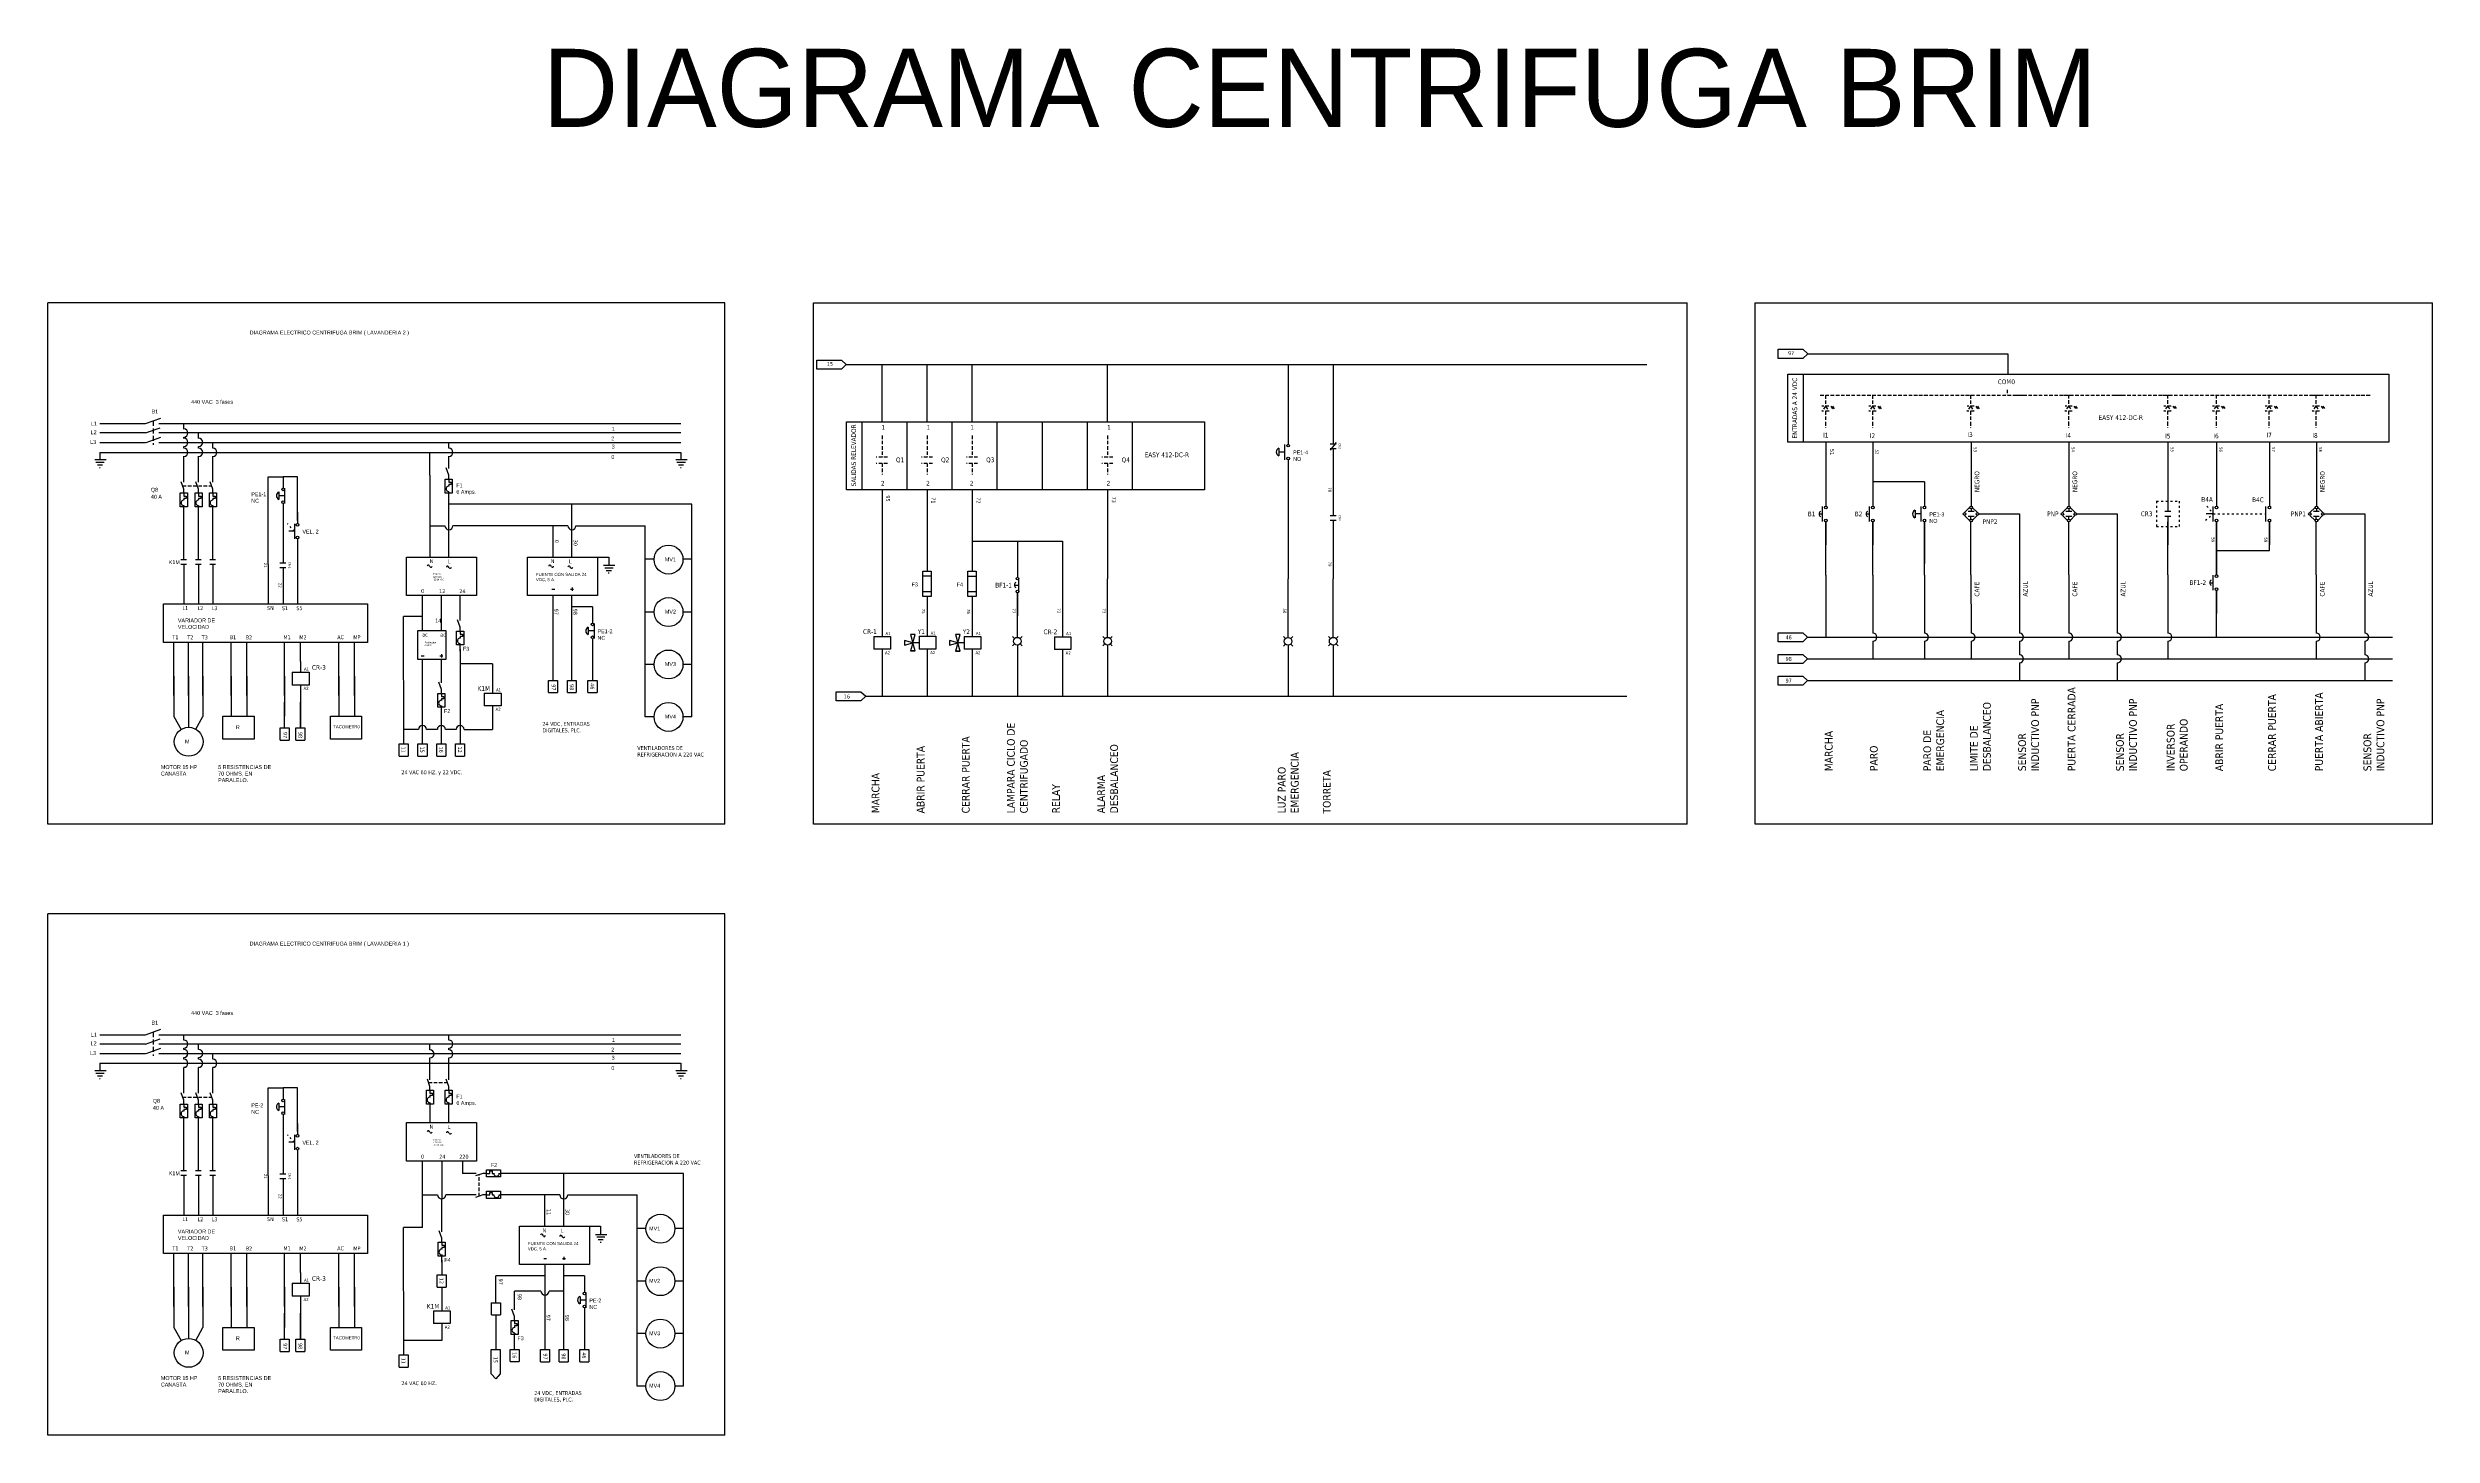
# Model space of a CAD drawing. Header units: millimetres. Extents: x 4746 to 6274, y 4328 to 5217.
import ezdxf
from ezdxf.enums import TextEntityAlignment as Align

# ---------------------------------------------------------------- set-up
doc = ezdxf.new("R2010")
doc.units = ezdxf.units.MM
doc.linetypes.add('ACAD_ISO03W100', pattern=[30, 12, -18])
doc.linetypes.add('LÍNEAS_OCULTAS2', pattern=[4.7625, 3.175, -1.5875])
doc.layers.add('0 @ 1', color=7, linetype='Continuous')
doc.layers.add('Capa1', color=7, linetype='LÍNEAS_OCULTAS2')
doc.styles.add('Tahoma', font='tahoma.ttf')

# ---------------------------------------------------------------- blocks, each defined once
blk = doc.blocks.new('*U54')
for p, q in [((0, 2), (0, -0.8)), ((-4.2, -0.9), (4.2, -0.9))]:
    blk.add_line(p, q)
for centre in [(-4.1, 0), (4.1, 0)]:
    blk.add_circle(centre, 0.859)
blk.add_arc((0, -0.2), 2.08, 36.8699, 143.1301)
at = {"style": 'Tahoma'}
for tag, p in [('Diseñador de referencia', (0, 5)), ('Descripción', (0, 9.2))]:
    blk.add_attdef(tag, text='', height=1.5, dxfattribs=at).set_placement(p, align=Align.CENTER)
at = {"linetype": 'Continuous', "style": 'Tahoma', "flags": 8}
blk.add_attdef('Terminal 1', text='', height=1.5, dxfattribs=at).set_placement((-6.7, -0.8), align=Align.TOP_RIGHT)
blk.add_attdef('Terminal 2', text='', height=1.5, dxfattribs=at).set_placement((6.7, -0.8), align=Align.TOP_LEFT)
blk = doc.blocks.new('*U55')
for p, q in [((-4.9, 2.1), (4.8, 2.1)), ((0, 4.3), (0, 2.1))]:
    blk.add_line(p, q)
for centre in [(-4.1, 0), (4.1, 0)]:
    blk.add_circle(centre, 0.859)
blk.add_arc((0, 2.2), 2.08, 36.8699, 143.1301)
at = {"style": 'Tahoma'}
for tag, p in [('Diseñador de referencia', (0, 5)), ('Descripción', (0, 9.2))]:
    blk.add_attdef(tag, text='', height=1.5, dxfattribs=at).set_placement(p, align=Align.CENTER)
at = {"linetype": 'Continuous', "style": 'Tahoma', "flags": 8}
blk.add_attdef('Terminal 1', text='', height=1.5, dxfattribs=at).set_placement((-6.7, -0.8), align=Align.TOP_RIGHT)
blk.add_attdef('Terminal 2', text='', height=1.5, dxfattribs=at).set_placement((6.7, -0.8), align=Align.TOP_LEFT)
blk = doc.blocks.new('*U60')
at = {"linetype": 'Continuous'}
for p, q in [((-1.5, 1.9), (-1.5, -1.9)), ((1.5, 1.9), (1.5, -1.9))]:
    blk.add_line(p, q, dxfattribs=at)
at = {"style": 'Tahoma'}
for tag, p in [('Diseñador de referencia', (-0.2, 3.4)), ('Descripción', (0, 8.7))]:
    blk.add_attdef(tag, text='', height=1.5, dxfattribs=at).set_placement(p, align=Align.CENTER)
at = {"linetype": 'Continuous', "style": 'Tahoma', "flags": 8}
blk.add_attdef('Terminal 1', text='', height=1.5, dxfattribs=at).set_placement((-3.2, -0.8), align=Align.TOP_RIGHT)
blk.add_attdef('Terminal 2', text='', height=1.5, dxfattribs=at).set_placement((3.2, -0.8), align=Align.TOP_LEFT)
blk = doc.blocks.new('*U23')
at = {"linetype": 'Continuous'}
for p, q in [((-1.5, 1.9), (-1.5, -1.9)), ((1.5, 1.9), (1.5, -1.9))]:
    blk.add_line(p, q, dxfattribs=at)
at = {"style": 'Tahoma'}
for tag, p in [('Diseñador de referencia', (-0.2, 3.4)), ('Descripción', (0, 8.7))]:
    blk.add_attdef(tag, text='', height=1.5, dxfattribs=at).set_placement(p, align=Align.CENTER)
at = {"linetype": 'Continuous', "style": 'Tahoma', "flags": 8}
blk.add_attdef('Terminal 1', text='', height=1.5, dxfattribs=at).set_placement((-3.2, -0.8), align=Align.TOP_RIGHT)
blk.add_attdef('Terminal 2', text='', height=1.5, dxfattribs=at).set_placement((3.2, -0.8), align=Align.TOP_LEFT)
blk = doc.blocks.new('*U56')
at = {"linetype": 'Continuous'}
for p, q in [((-2.4, 1.9), (2.4, -1.9)), ((-1.5, 1.9), (-1.5, -1.9)), ((1.5, 1.9), (1.5, -1.9))]:
    blk.add_line(p, q, dxfattribs=at)
at = {"style": 'Tahoma'}
for tag, p in [('Diseñador de referencia', (-0.2, 3.4)), ('Descripción', (0, 8.7))]:
    blk.add_attdef(tag, text='', height=1.5, dxfattribs=at).set_placement(p, align=Align.CENTER)
at = {"linetype": 'Continuous', "style": 'Tahoma', "flags": 8}
blk.add_attdef('Terminal 1', text='', height=1.5, dxfattribs=at).set_placement((-3.2, -0.8), align=Align.TOP_RIGHT)
blk.add_attdef('Terminal 2', text='', height=1.5, dxfattribs=at).set_placement((3.2, -0.8), align=Align.TOP_LEFT)

msp = doc.modelspace()

# ---------------------------------------------------------------- linework, layer by layer
for p, q in [((4746.4, 4719.7), (4746.4, 5053.7)), ((5180.2, 5053.7), (4746.4, 5053.7)), ((5180.2, 4719.7), (5180.2, 5053.7)), ((5236.9, 4719.7), (5236.9, 5053.7)), ((5236.9, 5053.7), (5796.6, 5053.7)), ((5796.6, 4719.7), (5796.6, 5053.7)), ((5840.2, 4719.7), (5840.2, 5053.7)), ((5840.2, 5053.7), (6274, 5053.7)), ((6274, 4719.7), (6274, 5053.7)), ((5239.1, 5016.9), (5254.9, 5016.9)), ((5239.1, 5011.2), (5239.1, 5016.9)), ((5254.9, 5011.2), (5239.1, 5011.2)), ((5254.9, 5016.9), (5258, 5014.1)), ((5258, 5014.1), (5254.9, 5011.2)), ((5258, 5014.1), (5770.9, 5014.1)), ((5280.9, 4977.5), (5280.9, 5014.1)), ((5309.8, 4977.5), (5309.8, 5014.1)), ((5338.7, 4977.5), (5338.7, 5014.1)), ((5425.4, 4977.5), (5425.4, 5014.1)), ((5541, 5014.1), (5541, 4963.1)), ((5569.9, 5014.2), (5569.9, 4963.2)), ((5855, 5023.9), (5870.7, 5023.9)), ((5855, 5018.1), (5855, 5023.9)), ((5870.7, 5018.1), (5855, 5018.1)), ((5870.7, 5023.9), (5873.9, 5021.1)), ((5873.9, 5021.1), (5870.7, 5018.1)), ((5873.9, 5021.1), (6002, 5021.1)), ((6002, 5021.1), (6002, 5008)), ((5870.9, 5008), (5870.9, 4964.5)), ((5569.9, 4982.4), (5569.9, 4978.9)), ((4779.8, 4976.3), (4809.1, 4976.3)), ((4809.1, 4970.3), (4779.8, 4970.3)), ((4809.1, 4976.3), (4818.8, 4979.8)), ((4809.1, 4970.3), (4818.5, 4973.7)), ((4809.5, 4964.3), (4818.9, 4967.7)), ((4817.7, 4976.3), (5152, 4976.3)), ((5152, 4970.3), (4817.7, 4970.3)), ((4833.6, 4972.8), (4833.6, 4976.3)), ((4833.6, 4966.8), (4833.6, 4967.7)), ((4843.1, 4966.8), (4843.1, 4970.3)), ((5268, 4977.5), (5268, 4933.9)), ((5296.9, 4933.9), (5296.9, 4977.5)), ((5325.8, 4933.9), (5325.8, 4977.5)), ((5354.7, 4933.9), (5354.7, 4977.5)), ((5354.7, 4977.5), (5383.6, 4977.5)), ((5383.6, 4933.9), (5383.6, 4977.5)), ((5383.6, 4933.9), (5383.6, 4977.5)), ((5412.5, 4933.9), (5412.5, 4977.5)), ((5412.5, 4933.9), (5412.5, 4977.5)), ((5412.5, 4933.9), (5412.5, 4977.5)), ((5441.4, 4933.9), (5441.4, 4977.5)), ((5441.4, 4933.9), (5441.4, 4977.5)), ((5569.9, 4975.9), (5569.9, 4972.4)), ((4776.5, 4953.3), (4783.8, 4953.3)), ((4777.3, 4951.7), (4782.6, 4951.7)), ((4778.2, 4950), (4781.6, 4950)), ((4779.8, 4964.3), (4809.1, 4964.3)), ((4779.8, 4957.9), (5152, 4957.9)), ((4779.8, 4957.9), (4779.8, 4953.3)), ((4817.7, 4964.3), (5152, 4964.3)), ((4833.6, 4960.5), (4833.6, 4961.7)), ((4833.6, 4938.7), (4833.6, 4955.4)), ((4843.1, 4960.5), (4843.1, 4961.7)), ((4843.1, 4938.7), (4843.1, 4955.4)), ((4852.2, 4960.5), (4852.2, 4964.3)), ((4852.2, 4938.7), (4852.2, 4955.4)), ((4991.3, 4955), (4991.3, 4957.9)), ((4991.3, 4947.5), (4991.3, 4955)), ((5003.4, 4960.5), (5003.4, 4964.3)), ((5003.4, 4947.5), (5003.4, 4955.4)), ((5148.7, 4953.3), (5156.1, 4953.3)), ((5149.5, 4951.7), (5154.9, 4951.7)), ((5150.5, 4950), (5153.8, 4950)), ((5152, 4957.9), (5152, 4953.3)), ((5535, 4960.5), (5535, 4955.7)), ((5538.8, 4958.1), (5535, 4958.1)), ((5538.8, 4962.9), (5538.8, 4953.2)), ((5541, 4953.1), (5541, 4926.4)), ((5569.9, 4960.2), (5569.9, 4926.5)), ((5885.5, 4964.4), (5885.5, 4946.3)), ((5915.6, 4964.4), (5915.6, 4957)), ((5915.6, 4964.4), (5915.6, 4946.3)), ((5978.5, 4964.4), (5978.5, 4946.3)), ((6041.2, 4964.5), (6041.2, 4946.3)), ((6104.6, 4964.5), (6104.6, 4946.3)), ((6135.7, 4964.5), (6135.7, 4946.3)), ((6169.6, 4964.5), (6169.6, 4946.3)), ((6199.7, 4964.5), (6199.7, 4946.3)), ((4779.6, 4948.2), (4780.1, 4948.2)), ((4833.6, 4934.4), (4831.9, 4939.1)), ((4833.6, 4931.9), (4833.6, 4934.4)), ((4843.1, 4934.4), (4841.3, 4939.1)), ((4843.1, 4931.9), (4843.1, 4934.4)), ((4852.2, 4934.4), (4850.5, 4939.1)), ((4852.2, 4931.9), (4852.2, 4934.4)), ((4887.7, 4942.2), (4897.2, 4942.2)), ((4887.7, 4886), (4887.7, 4942.2)), ((4897.2, 4942.2), (4897.2, 4935.1)), ((4906.4, 4942.2), (4897.2, 4942.2)), ((4898.2, 4934.9), (4898.2, 4925.2)), ((4906.4, 4914.3), (4906.4, 4942.2)), ((4991.3, 4943.2), (4991.3, 4947.9)), ((4991.3, 4943.2), (4991.3, 4890.8)), ((5003.4, 4943.2), (5001.7, 4947.9)), ((5003.4, 4940.8), (5003.4, 4943.3)), ((5003.4, 4940.8), (5003.4, 4938.8)), ((5003.4, 4938.8), (5004.9, 4938.8)), ((5003.4, 4937.3), (5003.4, 4936.2)), ((5004.9, 4937.3), (5003.4, 4937.3)), ((5004.9, 4938.8), (5004.9, 4937.3)), ((5151.8, 4948.2), (5152.3, 4948.2)), ((5569.9, 4936.5), (5569.9, 4933)), ((5885.5, 4946.3), (5885.5, 4923.4)), ((5915.6, 4946.3), (5915.6, 4923.4)), ((5948.6, 4938.9), (5915.6, 4938.9)), ((5948.6, 4938.9), (5948.6, 4923.4)), ((5978.5, 4946.3), (5978.5, 4923.4)), ((5978.5, 4946.3), (5978.5, 4923.4)), ((6041.2, 4946.3), (6041.2, 4923.4)), ((6104.6, 4946.3), (6104.6, 4923.4)), ((6135.7, 4946.3), (6135.7, 4923.4)), ((6169.6, 4946.3), (6169.6, 4923.4)), ((6199.7, 4946.3), (6199.7, 4923.4)), ((4833.6, 4931.9), (4833.6, 4929.9)), ((4833.6, 4929.9), (4835.1, 4929.9)), ((4833.6, 4928.4), (4833.6, 4927.4)), ((4835.1, 4928.4), (4833.6, 4928.4)), ((4833.6, 4923.9), (4833.6, 4923)), ((4833.6, 4889.1), (4833.6, 4923)), ((4835.1, 4929.9), (4835.1, 4928.4)), ((4843.1, 4931.9), (4843.1, 4929.9)), ((4843.1, 4929.9), (4844.6, 4929.9)), ((4843.1, 4928.4), (4843.1, 4927.4)), ((4844.6, 4928.4), (4843.1, 4928.4)), ((4843.1, 4923.9), (4843.1, 4923)), ((4843.1, 4889.1), (4843.1, 4923)), ((4844.6, 4929.9), (4844.6, 4928.4)), ((4852.2, 4931.9), (4852.2, 4929.9)), ((4852.2, 4929.9), (4853.7, 4929.9)), ((4852.2, 4928.4), (4852.2, 4927.4)), ((4853.7, 4928.4), (4852.2, 4928.4)), ((4852.2, 4923.9), (4852.2, 4923)), ((4852.2, 4889.1), (4852.2, 4923)), ((4853.7, 4929.9), (4853.7, 4928.4)), ((4894.4, 4932.5), (4894.4, 4927.7)), ((4898.2, 4930.1), (4894.4, 4930.1)), ((4897.2, 4925.1), (4897.2, 4916.6)), ((4906.4, 4919.5), (4906.4, 4912.4)), ((5003.4, 4932.7), (5003.4, 4931.8)), ((5003.4, 4890.8), (5003.4, 4931.8)), ((5159, 4924.7), (5003.4, 4924.7)), ((5082.2, 4890.8), (5082.2, 4924.7)), ((5159, 4788.4), (5159, 4924.7)), ((5280.9, 4933.9), (5280.9, 4926.5)), ((5280.9, 4926.5), (5280.9, 4879.9)), ((5309.8, 4933.8), (5309.8, 4926.4)), ((5309.8, 4926.6), (5309.8, 4881.8)), ((5309.8, 4926.4), (5309.8, 4881.8)), ((5338.7, 4933.8), (5338.7, 4926.4)), ((5338.7, 4926.5), (5338.7, 4881.8)), ((5338.7, 4926.4), (5338.7, 4881.8)), ((5425.4, 4933.9), (5425.4, 4926.5)), ((5425.4, 4926.5), (5425.4, 4879.9)), ((5541, 4926.4), (5541, 4879.8)), ((5569.9, 4930), (5569.9, 4917.3)), ((5942.6, 4920.8), (5942.6, 4916)), ((5946.4, 4923.2), (5946.4, 4913.5)), ((5977.6, 4922.5), (5974.3, 4919.3)), ((5978.5, 4921.7), (5978.5, 4919.9)), ((5979.3, 4922.5), (5982.6, 4919.3)), ((6040.3, 4922.5), (6037, 4919.3)), ((6041.2, 4921.7), (6041.2, 4919.9)), ((6042.1, 4922.5), (6045.3, 4919.3)), ((6104.6, 4927.2), (6104.6, 4919.9)), ((6133.6, 4913.5), (6133.6, 4923.2)), ((6167.4, 4913.5), (6167.4, 4923.2)), ((6198.9, 4922.5), (6195.6, 4919.3)), ((6199.7, 4921.7), (6199.7, 4919.9)), ((6200.6, 4922.5), (6203.8, 4919.3)), ((4897.2, 4916.6), (4897.2, 4907.2)), ((4897.2, 4907.2), (4897.2, 4894.3)), ((4904.5, 4907.4), (4900.8, 4907.4)), ((4904.6, 4912.2), (4904.6, 4902.5)), ((4991.3, 4910.9), (5000.8, 4910.9)), ((5070.1, 4910.9), (5006, 4910.9)), ((5070.1, 4890.8), (5070.1, 4910.9)), ((5079.6, 4910.9), (5070.1, 4910.9)), ((5084.8, 4910.9), (5129.2, 4910.9)), ((5129.2, 4788.4), (5129.2, 4910.9)), ((5569.9, 4914.3), (5569.9, 4879.9)), ((5885.5, 4879.3), (5885.5, 4913.4)), ((5885.5, 4913.4), (5885.5, 4898.6)), ((5915.6, 4879.3), (5915.6, 4913.4)), ((5915.6, 4913.4), (5915.6, 4898.6)), ((5946.3, 4918.4), (5942.6, 4918.4)), ((5948.6, 4879.3), (5948.6, 4913.4)), ((5948.6, 4913.4), (5948.6, 4886.7)), ((5977.6, 4914.2), (5974.3, 4917.5)), ((5978.4, 4915.1), (5978.4, 4916.9)), ((5978.4, 4879.4), (5978.4, 4913.4)), ((5979.3, 4914.3), (5982.6, 4917.6)), ((5983.5, 4918.4), (6009.5, 4918.4)), ((6009.5, 4918.4), (6009.5, 4842.1)), ((6040.3, 4914.2), (6037, 4917.5)), ((6041.1, 4915.1), (6041.1, 4916.9)), ((6041.1, 4879.4), (6041.1, 4913.4)), ((6042.1, 4914.3), (6045.3, 4917.6)), ((6046.2, 4918.4), (6072.2, 4918.4)), ((6072.2, 4918.4), (6072.2, 4842.1)), ((6104.6, 4916.9), (6104.6, 4906.1)), ((6104.6, 4879.4), (6104.6, 4913.4)), ((6104.6, 4913.4), (6104.6, 4898.6)), ((6133.6, 4918.4), (6129.1, 4918.4)), ((6135.7, 4879.4), (6135.7, 4913.4)), ((6135.7, 4913.4), (6135.7, 4898.6)), ((6169.6, 4895.1), (6169.6, 4913.4)), ((6169.6, 4913.4), (6169.6, 4898.6)), ((6198.9, 4914.2), (6195.5, 4917.5)), ((6199.6, 4915.1), (6199.6, 4916.9)), ((6199.6, 4879.4), (6199.6, 4913.4)), ((6200.6, 4914.3), (6203.8, 4917.6)), ((6204.7, 4918.4), (6230.7, 4918.4)), ((6230.7, 4918.4), (6230.7, 4842.1)), ((4897.2, 4894.3), (4897.2, 4887)), ((4906.4, 4902.4), (4906.4, 4893.9)), ((4906.4, 4893.9), (4906.4, 4886)), ((5098.6, 4890.8), (5105.8, 4890.8)), ((5105.8, 4890.8), (5105.8, 4885.6)), ((5134.8, 4889.4), (5129.2, 4889.4)), ((5159, 4889.4), (5153.3, 4889.4)), ((5338.7, 4900.9), (5396.5, 4900.9)), ((5367.6, 4900.9), (5367.6, 4877.9)), ((5396.5, 4900.9), (5396.5, 4846.7)), ((6135.7, 4902.3), (6135.7, 4879.4)), ((6135.7, 4895.1), (6169.6, 4895.1)), ((4833.6, 4886.1), (4833.6, 4860.8)), ((4843.1, 4886.1), (4843.1, 4860.8)), ((4852.2, 4886.1), (4852.2, 4860.8)), ((4887.7, 4886), (4887.7, 4860.8)), ((4897.2, 4884), (4897.2, 4873.2)), ((4897.2, 4873.2), (4897.2, 4860.8)), ((4906.4, 4886), (4906.4, 4860.8)), ((4991.3, 4884.6), (4990.8, 4885.3)), ((5003.6, 4883.9), (5003.1, 4884.6)), ((5069.2, 4884.6), (5068.7, 4885.3)), ((5081.5, 4883.9), (5081, 4884.6)), ((5102.5, 4885.6), (5109.8, 4885.6)), ((5103.3, 4884), (5108.6, 4884)), ((5104.2, 4882.3), (5107.5, 4882.3)), ((5105.5, 4880.6), (5106.1, 4880.6)), ((5280.9, 4879.9), (5280.9, 4846.8)), ((5307, 4878.7), (5312.3, 4878.7)), ((5335.9, 4878.6), (5341.2, 4878.6)), ((5367.6, 4879.9), (5367.6, 4877.9)), ((5425.4, 4879.9), (5425.4, 4876.9)), ((5425.4, 4841.3), (5425.4, 4876.9)), ((5541, 4879.8), (5541, 4876.8)), ((5541, 4841.2), (5541, 4876.8)), ((5569.9, 4879.9), (5569.9, 4876.9)), ((5569.9, 4841.3), (5569.9, 4876.9)), ((5885.5, 4879.3), (5885.5, 4839.5)), ((5915.6, 4879.3), (5915.6, 4842.1)), ((5948.6, 4879.3), (5948.6, 4842.1)), ((5978.4, 4879.4), (5978.5, 4842.1)), ((6041.1, 4879.4), (6041.1, 4842.1)), ((6104.6, 4879.4), (6104.6, 4842.1)), ((6199.6, 4879.4), (6199.6, 4842.1)), ((4986.5, 4843.8), (4986.5, 4866.2)), ((4998.6, 4843.8), (4998.6, 4866.2)), ((5010.6, 4854.1), (5010.6, 4866.2)), ((5069.4, 4870.2), (5071.2, 4870.2)), ((5070.2, 4845.1), (5070.2, 4866.2)), ((5081.4, 4870.2), (5083.2, 4870.2)), ((5082.2, 4845.1), (5082.2, 4866.2)), ((5095.4, 4859), (5082.2, 4859)), ((5082.3, 4871.3), (5082.3, 4869.2)), ((5095.4, 4859), (5095.4, 4848.5)), ((5307, 4868.8), (5312.3, 4868.8)), ((5309.8, 4865.6), (5309.8, 4846.9)), ((5335.9, 4868.7), (5341.2, 4868.7)), ((5338.7, 4865.5), (5338.7, 4846.8)), ((5367.6, 4841.3), (5367.6, 4867.9)), ((5367.6, 4867.9), (5367.6, 4853.2)), ((6135.7, 4839.5), (6135.7, 4869.4)), ((6135.7, 4869.4), (6135.7, 4854.6)), ((4974.5, 4771.2), (4974.4, 4852.7)), ((4986.5, 4852.7), (4974.4, 4852.7)), ((5010.6, 4845.9), (5008.9, 4850.6)), ((5010.6, 4850.1), (5010.6, 4854.1)), ((5010.6, 4843.4), (5010.6, 4845.9)), ((5010.6, 4843.4), (5010.6, 4841.4)), ((5070.2, 4811.8), (5070.2, 4845.1)), ((5082.2, 4811.8), (5082.2, 4845.1)), ((5092.6, 4845.9), (5092.6, 4841.2)), ((5096.3, 4843.5), (5092.6, 4843.5)), ((5096.4, 4848.3), (5096.4, 4838.6)), ((5134.8, 4855.6), (5129.2, 4855.6)), ((5159, 4855.6), (5153.3, 4855.6)), ((5280.9, 4846.8), (5280.9, 4839.9)), ((5309.8, 4846.9), (5309.8, 4840.1)), ((5338.7, 4846.8), (5338.7, 4840)), ((5396.5, 4846.7), (5396.5, 4839.8)), ((4827.1, 4802.2), (4827.1, 4836.1)), ((4836.6, 4802.2), (4836.6, 4836.1)), ((4845.8, 4802.2), (4845.8, 4836.1)), ((4863.9, 4802.2), (4863.9, 4836.1)), ((4874, 4802.2), (4874, 4836.1)), ((4898.2, 4802.2), (4898.2, 4836.1)), ((4908.3, 4823.9), (4908.3, 4836.1)), ((4932.8, 4802.2), (4932.8, 4836.1)), ((4942.9, 4802.2), (4942.9, 4836.1)), ((4985.7, 4827.5), (4987.5, 4827.5)), ((4997.6, 4827.5), (4999.5, 4827.5)), ((4998.6, 4828.6), (4998.6, 4826.4)), ((5010.6, 4841.4), (5012.1, 4841.4)), ((5010.6, 4839.9), (5010.6, 4838.9)), ((5012.1, 4839.9), (5010.6, 4839.9)), ((5010.6, 4835.3), (5010.6, 4834.5)), ((5010.6, 4830.5), (5010.6, 4834.5)), ((5010.6, 4831.8), (5010.6, 4771.2)), ((5012.1, 4841.4), (5012.1, 4839.9)), ((5095.4, 4838.5), (5095.4, 4811.8)), ((5275.6, 4839.9), (5286.3, 4839.9)), ((5275.6, 4839.9), (5275.6, 4831.7)), ((5286.3, 4831.7), (5275.6, 4831.7)), ((5280.9, 4831.7), (5280.9, 4824.8)), ((5286.3, 4839.9), (5286.3, 4831.7)), ((5300.6, 4835.9), (5295.3, 4837.4)), ((5295.3, 4837.4), (5295.3, 4834.4)), ((5295.3, 4834.4), (5300.6, 4835.9)), ((5299.1, 4841.2), (5300.6, 4835.9)), ((5302.1, 4841.2), (5299.1, 4841.2)), ((5300.6, 4835.9), (5299.1, 4830.7)), ((5299.1, 4830.7), (5302.1, 4830.7)), ((5301.7, 4830.7), (5299.4, 4830.7)), ((5300.6, 4835.9), (5302.1, 4841.2)), ((5304.6, 4835.9), (5300.6, 4835.9)), ((5302.1, 4830.7), (5300.6, 4835.9)), ((5304.6, 4840.1), (5315.3, 4840.1)), ((5304.6, 4840.1), (5304.6, 4831.8)), ((5315.3, 4831.8), (5304.6, 4831.8)), ((5309.8, 4831.8), (5309.8, 4825)), ((5315.3, 4840.1), (5315.3, 4831.8)), ((5329.5, 4835.9), (5324.2, 4837.4)), ((5324.2, 4837.4), (5324.2, 4834.4)), ((5324.2, 4834.4), (5329.5, 4835.9)), ((5328, 4841.1), (5329.5, 4835.9)), ((5331, 4841.1), (5328, 4841.1)), ((5329.5, 4835.9), (5328, 4830.6)), ((5328, 4830.6), (5331, 4830.6)), ((5330.6, 4830.6), (5328.3, 4830.6)), ((5329.5, 4835.9), (5331, 4841.1)), ((5333.5, 4835.9), (5329.5, 4835.9)), ((5331, 4830.6), (5329.5, 4835.9)), ((5333.5, 4840), (5344.2, 4840)), ((5333.5, 4840), (5333.5, 4831.7)), ((5344.2, 4831.7), (5333.5, 4831.7)), ((5338.7, 4831.7), (5338.7, 4824.9)), ((5344.2, 4840), (5344.2, 4831.7)), ((5365.8, 4838.7), (5364.5, 4840)), ((5365.8, 4835.2), (5364.5, 4833.9)), ((5367.6, 4839.4), (5367.6, 4841.3)), ((5367.6, 4834.4), (5367.6, 4832.5)), ((5367.6, 4832.5), (5367.6, 4801.6)), ((5369.3, 4838.7), (5370.6, 4840)), ((5369.3, 4835.2), (5370.6, 4833.9)), ((5391.3, 4839.8), (5401.9, 4839.8)), ((5391.3, 4839.8), (5391.3, 4831.6)), ((5401.9, 4831.6), (5391.3, 4831.6)), ((5396.5, 4831.6), (5396.5, 4824.7)), ((5401.9, 4839.8), (5401.9, 4831.6)), ((5423.6, 4838.7), (5422.3, 4840)), ((5423.6, 4835.2), (5422.3, 4833.9)), ((5425.4, 4839.4), (5425.4, 4841.3)), ((5425.4, 4834.4), (5425.4, 4832.5)), ((5425.4, 4832.5), (5425.4, 4801.6)), ((5427.1, 4838.7), (5428.4, 4840)), ((5427.1, 4835.2), (5428.4, 4833.9)), ((5539.3, 4838.6), (5538, 4839.9)), ((5539.3, 4835.1), (5538, 4833.8)), ((5541, 4839.3), (5541, 4841.2)), ((5541, 4834.4), (5541, 4832.5)), ((5541, 4832.5), (5541, 4801.5)), ((5542.8, 4838.6), (5544.1, 4839.9)), ((5542.8, 4835.1), (5544.1, 4833.8)), ((5568.2, 4838.7), (5566.9, 4839.9)), ((5568.2, 4835.2), (5566.9, 4833.9)), ((5569.9, 4839.4), (5569.9, 4841.3)), ((5569.9, 4834.4), (5569.9, 4832.5)), ((5569.9, 4832.5), (5569.9, 4801.6)), ((5571.7, 4838.7), (5573, 4839.9)), ((5571.7, 4835.2), (5573, 4833.9)), ((5854.9, 4842.3), (5870.7, 4842.3)), ((5854.9, 4836.5), (5854.9, 4842.3)), ((5870.7, 4836.5), (5854.9, 4836.5)), ((5854.9, 4828.4), (5870.7, 4828.4)), ((5854.9, 4822.6), (5854.9, 4828.4)), ((5870.7, 4842.3), (5873.8, 4839.5)), ((5873.8, 4839.5), (5870.7, 4836.5)), ((5870.7, 4828.4), (5873.8, 4825.6)), ((5873.8, 4839.5), (6248.4, 4839.5)), ((5915.6, 4836.9), (5915.6, 4825.6)), ((5948.6, 4836.9), (5948.6, 4825.6)), ((5978.5, 4836.9), (5978.5, 4825.6)), ((6009.5, 4836.9), (6009.5, 4828.2)), ((6041.1, 4836.9), (6041.1, 4825.6)), ((6072.2, 4836.9), (6072.2, 4828.2)), ((6104.6, 4836.9), (6104.6, 4825.6)), ((6199.6, 4836.9), (6199.6, 4825.6)), ((6230.7, 4836.9), (6230.7, 4828.2)), ((4827.1, 4814.5), (4827.1, 4788.6)), ((4836.6, 4814.5), (4836.6, 4788.6)), ((4845.8, 4814.5), (4845.8, 4788.6)), ((4863.9, 4814.5), (4863.9, 4788.8)), ((4874, 4814.5), (4874, 4788.8)), ((4898.2, 4814.5), (4898.2, 4788.8)), ((4903.1, 4817.1), (4913.8, 4817.1)), ((4903.1, 4817.1), (4903.1, 4808.8)), ((4908.3, 4823.9), (4908.3, 4817.1)), ((4913.8, 4817.1), (4913.8, 4808.8)), ((4932.8, 4814.5), (4932.8, 4788.8)), ((4942.9, 4814.5), (4942.9, 4788.8)), ((4986.5, 4771.2), (4986.5, 4825.2)), ((4998.6, 4814.3), (4998.6, 4825.2)), ((4998.6, 4810.3), (4998.6, 4814.3)), ((5031.3, 4822.4), (5010.6, 4822.4)), ((5031.3, 4822.4), (5031.3, 4810.6)), ((5134.8, 4822), (5129.2, 4822)), ((5159, 4822), (5153.3, 4822)), ((5280.9, 4824.8), (5280.9, 4801.7)), ((5309.8, 4825), (5309.8, 4801.7)), ((5338.7, 4824.9), (5338.7, 4801.6)), ((5396.5, 4824.7), (5396.5, 4801.6)), ((5870.7, 4822.6), (5854.9, 4822.6)), ((5854.9, 4814.5), (5870.7, 4814.5)), ((5854.9, 4808.8), (5854.9, 4814.5)), ((5873.8, 4825.6), (5870.7, 4822.6)), ((5870.7, 4814.5), (5873.8, 4811.7)), ((5873.8, 4825.6), (6010.2, 4825.6)), ((6009.5, 4823), (6009.5, 4811.7)), ((6010.2, 4825.6), (6248.4, 4825.6)), ((6072.2, 4823), (6072.2, 4811.7)), ((6230.7, 4823), (6230.7, 4811.7)), ((4898.2, 4781.3), (4898.2, 4797.9)), ((4913.8, 4808.8), (4903.1, 4808.8)), ((4908.3, 4808.8), (4908.3, 4802)), ((4908.3, 4802), (4908.3, 4781.3)), ((4908.3, 4781.3), (4908.3, 4797.9)), ((4998.6, 4806), (4996.9, 4810.7)), ((4998.6, 4803.5), (4998.6, 4806)), ((4998.6, 4803.5), (4998.6, 4801.5)), ((4998.6, 4801.5), (5000.1, 4801.5)), ((4998.6, 4800), (4998.6, 4799)), ((5000.1, 4800), (4998.6, 4800)), ((5000.1, 4801.5), (5000.1, 4800)), ((5026.1, 4803.7), (5036.8, 4803.7)), ((5026.1, 4803.7), (5026.1, 4795.5)), ((5031.3, 4810.6), (5031.3, 4803.7)), ((5036.8, 4803.7), (5036.8, 4795.5)), ((5067.3, 4811.8), (5073, 4811.8)), ((5067.3, 4804), (5067.3, 4811.8)), ((5067.3, 4811.8), (5073, 4811.8)), ((5067.3, 4804), (5073, 4804)), ((5073, 4811.8), (5073, 4804)), ((5079.3, 4811.8), (5085, 4811.8)), ((5079.3, 4804), (5079.3, 4811.8)), ((5079.3, 4811.8), (5085, 4811.8)), ((5079.3, 4804), (5085, 4804)), ((5085, 4811.8), (5085, 4804)), ((5092.4, 4811.8), (5098.2, 4811.8)), ((5092.5, 4804), (5092.5, 4811.8)), ((5092.5, 4811.8), (5098.3, 4811.8)), ((5092.5, 4804), (5098.3, 4804)), ((5098.3, 4811.8), (5098.3, 4804)), ((5251.6, 4804.4), (5267.4, 4804.4)), ((5251.6, 4798.6), (5251.6, 4804.4)), ((5267.4, 4798.6), (5251.6, 4798.6)), ((5267.4, 4804.4), (5270.5, 4801.6)), ((5270.5, 4801.6), (5267.4, 4798.6)), ((5270.5, 4801.6), (5758.1, 4801.6)), ((5541, 4801.7), (5569.9, 4801.7)), ((5870.7, 4808.8), (5854.9, 4808.8)), ((5873.8, 4811.7), (5870.7, 4808.8)), ((5873.8, 4811.7), (6010.2, 4811.7)), ((6010.2, 4811.7), (6248.4, 4811.7)), ((4827.1, 4788.6), (4832, 4780.4)), ((4836.6, 4788.6), (4836.7, 4781.7)), ((4841.2, 4780.5), (4845.8, 4788.6)), ((4858.6, 4788.8), (4878.6, 4788.8)), ((4858.6, 4774.1), (4858.6, 4788.8)), ((4878.6, 4788.8), (4878.6, 4774.1)), ((4927.5, 4788.8), (4947.5, 4788.8)), ((4927.5, 4774.1), (4927.5, 4788.8)), ((4947.5, 4788.8), (4947.5, 4774.1)), ((4998.6, 4795.5), (4998.6, 4794.6)), ((4998.6, 4790.6), (4998.6, 4794.6)), ((4998.6, 4771.2), (4998.6, 4793.2)), ((5036.8, 4795.5), (5026.1, 4795.5)), ((5031.3, 4795.5), (5031.3, 4788.6)), ((5031.3, 4788.6), (5031.3, 4780.3)), ((5134.8, 4788.4), (5129.2, 4788.4)), ((5159, 4788.4), (5153.3, 4788.4)), ((4878.6, 4774.1), (4858.6, 4774.1)), ((4895.3, 4781.3), (4901, 4781.3)), ((4895.3, 4773.4), (4895.3, 4781.3)), ((4895.3, 4781.3), (4901.1, 4781.3)), ((4895.3, 4773.4), (4901.1, 4773.4)), ((4901.1, 4781.3), (4901.1, 4773.4)), ((4905.4, 4781.3), (4911.1, 4781.3)), ((4905.4, 4773.4), (4905.4, 4781.3)), ((4905.4, 4781.3), (4911.1, 4781.3)), ((4905.4, 4773.4), (4911.1, 4773.4)), ((4911.1, 4781.3), (4911.1, 4773.4)), ((4947.5, 4774.1), (4927.5, 4774.1)), ((4971.5, 4771.2), (4977.3, 4771.2)), ((4971.6, 4763.3), (4971.6, 4771.2)), ((4971.6, 4771.2), (4977.3, 4771.2)), ((4983.9, 4780.3), (4974.5, 4780.3)), ((4977.3, 4771.2), (4977.3, 4763.3)), ((4983.5, 4771.2), (4989.3, 4771.2)), ((4983.6, 4763.3), (4983.6, 4771.2)), ((4983.6, 4771.2), (4989.4, 4771.2)), ((4996, 4780.3), (4989.1, 4780.3)), ((4989.4, 4771.2), (4989.4, 4763.3)), ((4995.6, 4771.2), (5001.4, 4771.2)), ((4995.7, 4763.3), (4995.7, 4771.2)), ((4995.7, 4771.2), (5001.4, 4771.2)), ((5008, 4780.3), (5001.2, 4780.3)), ((5001.4, 4771.2), (5001.4, 4763.3)), ((5007.7, 4771.2), (5013.4, 4771.2)), ((5007.7, 4763.3), (5007.7, 4771.2)), ((5007.7, 4771.2), (5013.5, 4771.2)), ((5013.2, 4780.3), (5031.3, 4780.3)), ((5013.5, 4771.2), (5013.5, 4763.3)), ((4971.6, 4763.3), (4977.3, 4763.3)), ((4983.6, 4763.3), (4989.4, 4763.3)), ((4995.7, 4763.3), (5001.4, 4763.3)), ((5007.7, 4763.3), (5013.5, 4763.3)), ((5180.2, 4719.7), (4746.4, 4719.7)), ((5796.6, 4719.7), (5236.9, 4719.7)), ((6274, 4719.7), (5840.2, 4719.7)), ((4746.4, 4328.2), (4746.4, 4662.2)), ((5180.2, 4662.2), (4746.4, 4662.2)), ((5180.2, 4328.2), (5180.2, 4662.2)), ((4779.8, 4584.8), (4809.1, 4584.8)), ((4809.1, 4584.8), (4818.8, 4588.3)), ((4817.7, 4584.8), (5152, 4584.8)), ((4833.6, 4581.4), (4833.6, 4584.8)), ((5003.4, 4581.4), (5003.4, 4584.8)), ((4809.1, 4578.8), (4779.8, 4578.8)), ((4779.8, 4572.8), (4809.1, 4572.8)), ((4809.1, 4578.8), (4818.5, 4582.2)), ((4809.5, 4572.8), (4818.9, 4576.2)), ((5152, 4578.8), (4817.7, 4578.8)), ((4817.7, 4572.8), (5152, 4572.8)), ((4833.6, 4575.4), (4833.6, 4576.2)), ((4833.6, 4569.1), (4833.6, 4570.2)), ((4843.1, 4575.4), (4843.1, 4578.8)), ((4843.1, 4569.1), (4843.1, 4570.2)), ((4852.2, 4569.1), (4852.2, 4572.8)), ((4991.3, 4575.1), (4991.3, 4578.8)), ((4991.3, 4556), (4991.3, 4569.9)), ((5003.4, 4575.1), (5003.4, 4576.2)), ((5003.4, 4556), (5003.4, 4569.9)), ((4776.5, 4561.8), (4783.8, 4561.8)), ((4777.3, 4560.2), (4782.6, 4560.2)), ((4778.2, 4558.5), (4781.6, 4558.5)), ((4779.6, 4556.8), (4780.1, 4556.8)), ((4779.8, 4566.5), (5152, 4566.5)), ((4779.8, 4566.5), (4779.8, 4561.8)), ((4833.6, 4547.3), (4833.6, 4563.9)), ((4843.1, 4547.3), (4843.1, 4563.9)), ((4852.2, 4547.3), (4852.2, 4563.9)), ((4991.3, 4551.7), (4989.6, 4556.4)), ((5003.4, 4551.7), (5001.7, 4556.4)), ((5148.7, 4561.8), (5156.1, 4561.8)), ((5149.5, 4560.2), (5154.9, 4560.2)), ((5150.5, 4558.5), (5153.8, 4558.5)), ((5151.8, 4556.8), (5152.3, 4556.8)), ((5152, 4566.5), (5152, 4561.8)), ((4833.6, 4542.9), (4831.9, 4547.6)), ((4833.6, 4540.4), (4833.6, 4542.9)), ((4833.6, 4540.4), (4833.6, 4538.4)), ((4833.6, 4538.4), (4835.1, 4538.4)), ((4833.6, 4536.9), (4833.6, 4535.9)), ((4835.1, 4536.9), (4833.6, 4536.9)), ((4835.1, 4538.4), (4835.1, 4536.9)), ((4843.1, 4542.9), (4841.3, 4547.6)), ((4843.1, 4540.4), (4843.1, 4542.9)), ((4843.1, 4540.4), (4843.1, 4538.4)), ((4843.1, 4538.4), (4844.6, 4538.4)), ((4843.1, 4536.9), (4843.1, 4535.9)), ((4844.6, 4536.9), (4843.1, 4536.9)), ((4844.6, 4538.4), (4844.6, 4536.9)), ((4852.2, 4542.9), (4850.5, 4547.6)), ((4852.2, 4540.4), (4852.2, 4542.9)), ((4852.2, 4540.4), (4852.2, 4538.4)), ((4852.2, 4538.4), (4853.7, 4538.4)), ((4852.2, 4536.9), (4852.2, 4535.9)), ((4853.7, 4536.9), (4852.2, 4536.9)), ((4853.7, 4538.4), (4853.7, 4536.9)), ((4887.7, 4550.7), (4897.2, 4550.7)), ((4887.7, 4494.5), (4887.7, 4550.7)), ((4894.4, 4541), (4894.4, 4536.2)), ((4898.2, 4538.6), (4894.4, 4538.6)), ((4897.2, 4550.7), (4897.2, 4543.6)), ((4906.4, 4550.7), (4897.2, 4550.7)), ((4898.2, 4543.4), (4898.2, 4533.7)), ((4906.4, 4522.8), (4906.4, 4550.7)), ((4991.3, 4549.3), (4991.3, 4551.8)), ((4991.3, 4549.3), (4991.3, 4547.3)), ((4991.3, 4547.3), (4992.8, 4547.3)), ((4991.3, 4545.8), (4991.3, 4544.8)), ((4992.8, 4545.8), (4991.3, 4545.8)), ((4991.3, 4541.2), (4991.3, 4540.3)), ((4991.3, 4540.3), (4991.3, 4528.5)), ((4992.8, 4547.3), (4992.8, 4545.8)), ((5003.4, 4549.3), (5003.4, 4551.8)), ((5003.4, 4549.3), (5003.4, 4547.3)), ((5003.4, 4547.3), (5004.9, 4547.3)), ((5003.4, 4545.8), (5003.4, 4544.8)), ((5004.9, 4545.8), (5003.4, 4545.8)), ((5003.4, 4541.2), (5003.4, 4540.3)), ((5003.4, 4528.5), (5003.4, 4540.3)), ((5004.9, 4547.3), (5004.9, 4545.8)), ((4833.6, 4532.4), (4833.6, 4531.5)), ((4833.6, 4497.6), (4833.6, 4531.5)), ((4843.1, 4532.4), (4843.1, 4531.5)), ((4843.1, 4497.6), (4843.1, 4531.5)), ((4852.2, 4532.4), (4852.2, 4531.5)), ((4852.2, 4497.6), (4852.2, 4531.5)), ((4897.2, 4533.6), (4897.2, 4525.1)), ((4897.2, 4525.1), (4897.2, 4515.7)), ((4906.4, 4528), (4906.4, 4520.9)), ((4991.3, 4522.3), (4990.8, 4523)), ((5003.6, 4521.6), (5003.1, 4522.3)), ((4897.2, 4515.7), (4897.2, 4502.8)), ((4904.5, 4515.9), (4900.8, 4515.9)), ((4904.6, 4520.7), (4904.6, 4511)), ((4906.4, 4510.9), (4906.4, 4502.4)), ((4833.6, 4494.6), (4833.6, 4469.3)), ((4843.1, 4494.6), (4843.1, 4469.3)), ((4852.2, 4494.6), (4852.2, 4469.3)), ((4887.7, 4494.5), (4887.7, 4469.3)), ((4897.2, 4502.8), (4897.2, 4495.5)), ((4897.2, 4492.5), (4897.2, 4481.7)), ((4906.4, 4502.4), (4906.4, 4494.5)), ((4906.4, 4494.5), (4906.4, 4469.3)), ((4986.5, 4461.2), (4986.5, 4503.8)), ((4998.8, 4503.8), (4998.8, 4479.5)), ((5012.1, 4503.8), (5012.1, 4496)), ((5016.9, 4496), (5012.1, 4496)), ((5020.9, 4496), (5016.9, 4496)), ((5025.1, 4496), (5020.4, 4494.3)), ((5027.6, 4496), (5025.1, 4496)), ((5027.6, 4496), (5029.6, 4496)), ((5029.6, 4497.5), (5031.1, 4497.5)), ((5029.6, 4496), (5029.6, 4497.5)), ((5031.1, 4497.5), (5031.1, 4496)), ((5031.1, 4496), (5032.1, 4496)), ((5035.7, 4496), (5036.5, 4496)), ((5040.5, 4496), (5036.5, 4496)), ((5153.8, 4496), (5040.5, 4496)), ((5077, 4462.1), (5077, 4496)), ((5153.8, 4359.7), (5153.8, 4496)), ((4897.2, 4481.7), (4897.2, 4469.3)), ((4986.1, 4482.2), (4996.2, 4482.2)), ((4998.8, 4462.7), (4998.8, 4479.7)), ((5016.9, 4482.2), (5001.4, 4482.2)), ((5020.9, 4482.2), (5016.9, 4482.2)), ((5025.1, 4482.2), (5020.4, 4480.5)), ((5027.6, 4482.2), (5025.1, 4482.2)), ((5027.6, 4482.2), (5029.6, 4482.2)), ((5029.6, 4483.7), (5031.1, 4483.7)), ((5029.6, 4482.2), (5029.6, 4483.7)), ((5031.1, 4483.7), (5031.1, 4482.2)), ((5031.1, 4482.2), (5032.1, 4482.2)), ((5035.7, 4482.2), (5036.5, 4482.2)), ((5040.5, 4482.2), (5036.5, 4482.2)), ((5064.9, 4482.2), (5040.5, 4482.2)), ((5064.9, 4462.1), (5064.9, 4482.2)), ((5074.4, 4482.2), (5064.9, 4482.2)), ((5079.6, 4482.2), (5124, 4482.2)), ((5124, 4359.7), (5124, 4482.2)), ((4974.5, 4379.7), (4974.4, 4461.2)), ((4986.5, 4461.2), (4974.4, 4461.2)), ((4998.8, 4458.6), (4998.8, 4462.7)), ((5093.4, 4462.1), (5100.6, 4462.1)), ((5100.6, 4462.1), (5100.6, 4456.9)), ((5129.6, 4460.7), (5124, 4460.7)), ((5153.8, 4460.7), (5148.1, 4460.7)), ((4998.8, 4454.4), (4997.1, 4459.1)), ((4998.8, 4451.9), (4998.8, 4454.4)), ((4998.8, 4451.9), (4998.8, 4449.9)), ((4998.8, 4449.9), (5000.3, 4449.9)), ((4998.8, 4448.4), (4998.8, 4447.4)), ((5000.3, 4448.4), (4998.8, 4448.4)), ((5000.3, 4449.9), (5000.3, 4448.4)), ((5064, 4455.9), (5063.5, 4456.6)), ((5076.3, 4455.2), (5075.8, 4455.9)), ((5097.3, 4456.9), (5104.6, 4456.9)), ((5098.1, 4455.3), (5103.4, 4455.3)), ((5099, 4453.6), (5102.3, 4453.6)), ((5100.3, 4451.8), (5100.9, 4451.8)), ((4827.1, 4410.7), (4827.1, 4444.7)), ((4836.6, 4410.7), (4836.6, 4444.7)), ((4845.8, 4410.7), (4845.8, 4444.7)), ((4863.9, 4410.7), (4863.9, 4444.7)), ((4874, 4410.7), (4874, 4444.7)), ((4898.2, 4410.7), (4898.2, 4444.7)), ((4908.3, 4432.4), (4908.3, 4444.7)), ((4908.3, 4432.4), (4908.3, 4425.6)), ((4932.8, 4410.7), (4932.8, 4444.7)), ((4942.9, 4410.7), (4942.9, 4444.7)), ((4995.8, 4430.9), (5001.6, 4430.9)), ((4995.9, 4423.1), (4995.9, 4430.9)), ((4995.9, 4430.9), (5001.7, 4430.9)), ((4998.8, 4443.9), (4998.8, 4443)), ((4998.8, 4439), (4998.8, 4443)), ((4998.8, 4440.3), (4998.8, 4430.9)), ((5001.7, 4430.9), (5001.7, 4423.1)), ((5033.5, 4413.1), (5033.5, 4430.3)), ((5065, 4430.3), (5033.5, 4430.3)), ((5064.2, 4441.5), (5066, 4441.5)), ((5065, 4416.4), (5065, 4437.5)), ((5076.2, 4441.5), (5078, 4441.5)), ((5077, 4416.4), (5077, 4437.5)), ((5090.2, 4430.3), (5077, 4430.3)), ((5077.1, 4442.6), (5077.1, 4440.5)), ((5090.2, 4430.3), (5090.2, 4419.8)), ((4827.1, 4423), (4827.1, 4397.2)), ((4836.6, 4423), (4836.6, 4397.2)), ((4845.8, 4423), (4845.8, 4397.2)), ((4863.9, 4423), (4863.9, 4397.3)), ((4874, 4423), (4874, 4397.3)), ((4898.2, 4423), (4898.2, 4397.3)), ((4903.1, 4425.6), (4913.8, 4425.6)), ((4903.1, 4425.6), (4903.1, 4417.4)), ((4913.8, 4417.4), (4903.1, 4417.4)), ((4908.3, 4417.4), (4908.3, 4410.5)), ((4913.8, 4425.6), (4913.8, 4417.4)), ((4932.8, 4423), (4932.8, 4397.3)), ((4942.9, 4423), (4942.9, 4397.3)), ((4995.9, 4423.1), (5001.7, 4423.1)), ((4998.8, 4423.1), (4998.8, 4408)), ((5045.5, 4412.5), (5045.5, 4420.6)), ((5062.4, 4420.6), (5045.5, 4420.6)), ((5065, 4383.1), (5065, 4416.4)), ((5077, 4420.6), (5067.6, 4420.6)), ((5077, 4383.1), (5077, 4416.4)), ((5087.4, 4417.2), (5087.4, 4412.5)), ((5091.1, 4414.8), (5087.4, 4414.8)), ((5091.2, 4419.6), (5091.2, 4409.9)), ((5129.6, 4426.9), (5124, 4426.9)), ((5153.8, 4426.9), (5148.1, 4426.9)), ((4898.2, 4389.8), (4898.2, 4406.4)), ((4908.3, 4410.5), (4908.3, 4389.8)), ((4908.3, 4389.8), (4908.3, 4406.4)), ((4993.6, 4408), (5004.2, 4408)), ((4993.6, 4408), (4993.6, 4399.7)), ((5004.2, 4399.7), (4993.6, 4399.7)), ((4998.8, 4399.7), (4998.8, 4392.9)), ((5004.2, 4408), (5004.2, 4399.7)), ((5030.5, 4413.1), (5036.3, 4413.1)), ((5030.6, 4405.3), (5030.6, 4413.1)), ((5030.6, 4413.1), (5036.4, 4413.1)), ((5030.6, 4405.3), (5036.4, 4405.3)), ((5033.5, 4405.3), (5033.5, 4383.2)), ((5036.4, 4413.1), (5036.4, 4405.3)), ((5045.5, 4404.3), (5043.8, 4409)), ((5045.5, 4408.5), (5045.5, 4412.5)), ((5045.5, 4401.8), (5045.5, 4404.3)), ((5045.5, 4401.8), (5045.5, 4399.8)), ((5045.5, 4399.8), (5047, 4399.8)), ((5047, 4399.8), (5047, 4398.3)), ((5090.2, 4409.8), (5090.2, 4383.1)), ((4827.1, 4397.2), (4832, 4388.9)), ((4836.6, 4397.2), (4836.7, 4390.2)), ((4841.2, 4389), (4845.8, 4397.2)), ((4858.6, 4397.3), (4878.6, 4397.3)), ((4858.6, 4382.7), (4858.6, 4397.3)), ((4878.6, 4397.3), (4878.6, 4382.7)), ((4895.3, 4389.8), (4901, 4389.8)), ((4895.3, 4381.9), (4895.3, 4389.8)), ((4895.3, 4389.8), (4901.1, 4389.8)), ((4901.1, 4389.8), (4901.1, 4381.9)), ((4905.4, 4389.8), (4911.1, 4389.8)), ((4905.4, 4381.9), (4905.4, 4389.8)), ((4905.4, 4389.8), (4911.1, 4389.8)), ((4911.1, 4389.8), (4911.1, 4381.9)), ((4927.5, 4397.3), (4947.5, 4397.3)), ((4927.5, 4382.7), (4927.5, 4397.3)), ((4947.5, 4397.3), (4947.5, 4382.7)), ((4998.8, 4388.8), (4974.5, 4388.8)), ((4998.8, 4392.9), (4998.8, 4388.8)), ((5045.5, 4398.3), (5045.5, 4397.3)), ((5047, 4398.3), (5045.5, 4398.3)), ((5045.5, 4388.8), (5045.5, 4392.8)), ((5045.5, 4383.2), (5045.5, 4391.5)), ((5045.6, 4393.7), (5045.6, 4392.8)), ((5129.6, 4393.3), (5124, 4393.3)), ((5153.8, 4393.3), (5148.1, 4393.3)), ((4878.6, 4382.7), (4858.6, 4382.7)), ((4895.3, 4381.9), (4901.1, 4381.9)), ((4905.4, 4381.9), (4911.1, 4381.9)), ((4947.5, 4382.7), (4927.5, 4382.7)), ((4971.5, 4379.7), (4977.3, 4379.7)), ((4971.6, 4371.8), (4971.6, 4379.7)), ((4971.6, 4379.7), (4977.3, 4379.7)), ((4971.6, 4371.8), (4977.3, 4371.8)), ((4977.3, 4379.7), (4977.3, 4371.8)), ((5030.5, 4367.5), (5030.5, 4383.2)), ((5030.5, 4383.2), (5036.3, 4383.2)), ((5036.3, 4383.2), (5036.3, 4367.5)), ((5042.6, 4383.2), (5048.4, 4383.2)), ((5042.7, 4375.4), (5042.7, 4383.2)), ((5042.7, 4383.2), (5048.4, 4383.2)), ((5042.7, 4375.4), (5048.4, 4375.4)), ((5048.4, 4383.2), (5048.4, 4375.4)), ((5062.1, 4383.1), (5067.8, 4383.1)), ((5062.1, 4375.3), (5062.1, 4383.1)), ((5062.1, 4383.1), (5067.8, 4383.1)), ((5062.1, 4375.3), (5067.8, 4375.3)), ((5067.8, 4383.1), (5067.8, 4375.3)), ((5074.1, 4383.1), (5079.8, 4383.1)), ((5074.1, 4375.3), (5074.1, 4383.1)), ((5074.1, 4383.1), (5079.8, 4383.1)), ((5074.1, 4375.3), (5079.8, 4375.3)), ((5079.8, 4383.1), (5079.8, 4375.3)), ((5087.2, 4383.1), (5093, 4383.1)), ((5087.3, 4375.3), (5087.3, 4383.1)), ((5087.3, 4383.1), (5093.1, 4383.1)), ((5087.3, 4375.3), (5093.1, 4375.3)), ((5093.1, 4383.1), (5093.1, 4375.3)), ((5033.5, 4364.3), (5030.5, 4367.5)), ((5036.3, 4367.5), (5033.5, 4364.3)), ((5129.6, 4359.7), (5124, 4359.7)), ((5153.8, 4359.7), (5148.1, 4359.7)), ((5180.2, 4328.2), (4746.4, 4328.2))]:
    msp.add_line(p, q)
at = {"linetype": 'ACAD_ISO03W100', "ltscale": 0.1}
for p, q in [((6097.3, 4926.6), (6111.9, 4926.6)), ((6097.3, 4926.6), (6097.3, 4910.3)), ((6111.9, 4926.6), (6111.9, 4910.3)), ((6129.6, 4923.4), (6133.6, 4918.4)), ((4904.5, 4907.4), (4900, 4912.2)), ((6097.3, 4910.3), (6111.9, 4910.3)), ((6128.6, 4914.4), (6133.6, 4918.4)), ((6133.6, 4918.4), (6167.4, 4918.4)), ((4904.5, 4515.9), (4900, 4520.7))]:
    msp.add_line(p, q, dxfattribs=at)
for points in [[(5861.1, 5008), (6246.1, 5008), (6246.1, 4964.5), (5861.1, 4964.5)], [(5258.1, 4977.5), (5487.5, 4977.5), (5487.5, 4933.9), (5258.1, 4933.9)], [(5001.1, 4940.8), (5005.6, 4940.8), (5005.6, 4931.8), (5001.1, 4931.8)], [(4831.3, 4931.9), (4835.9, 4931.9), (4835.9, 4923), (4831.3, 4923)], [(4840.8, 4931.9), (4845.3, 4931.9), (4845.3, 4923), (4840.8, 4923)], [(4850, 4931.9), (4854.5, 4931.9), (4854.5, 4923), (4850, 4923)], [(4976.2, 4890.8), (5021.1, 4890.8), (5021.1, 4866.2), (4976.2, 4866.2)], [(5053.8, 4890.8), (5098.7, 4890.8), (5098.7, 4866.2), (5053.8, 4866.2)], [(5307, 4881.8), (5312.3, 4881.8), (5312.3, 4865.6), (5307, 4865.6)], [(5335.9, 4881.8), (5341.2, 4881.8), (5341.2, 4865.5), (5335.9, 4865.5)], [(4820.6, 4860.8), (4951.3, 4860.8), (4951.3, 4836.1), (4820.6, 4836.1)], [(4983.6, 4843.8), (5001.5, 4843.8), (5001.5, 4825.2), (4983.6, 4825.2)], [(5008.3, 4843.4), (5012.9, 4843.4), (5012.9, 4834.5), (5008.3, 4834.5)], [(4996.3, 4803.5), (5000.8, 4803.5), (5000.8, 4794.6), (4996.3, 4794.6)], [(4831.3, 4540.4), (4835.9, 4540.4), (4835.9, 4531.5), (4831.3, 4531.5)], [(4840.8, 4540.4), (4845.3, 4540.4), (4845.3, 4531.5), (4840.8, 4531.5)], [(4850, 4540.4), (4854.5, 4540.4), (4854.5, 4531.5), (4850, 4531.5)], [(4989, 4549.3), (4993.6, 4549.3), (4993.6, 4540.3), (4989, 4540.3)], [(5001.1, 4549.3), (5005.6, 4549.3), (5005.6, 4540.3), (5001.1, 4540.3)], [(4976.2, 4528.5), (5021.1, 4528.5), (5021.1, 4503.8), (4976.2, 4503.8)], [(5027.6, 4493.7), (5027.6, 4498.3), (5036.5, 4498.3), (5036.5, 4493.7)], [(5027.6, 4479.9), (5027.6, 4484.5), (5036.5, 4484.5), (5036.5, 4479.9)], [(4820.6, 4469.3), (4951.3, 4469.3), (4951.3, 4444.7), (4820.6, 4444.7)], [(5048.6, 4462.1), (5093.5, 4462.1), (5093.5, 4437.5), (5048.6, 4437.5)], [(4996.5, 4451.9), (5001.1, 4451.9), (5001.1, 4443), (4996.5, 4443)], [(5043.3, 4401.8), (5047.8, 4401.8), (5047.8, 4392.8), (5043.3, 4392.8)]]:
    msp.add_lwpolyline(points, close=True)
for centre, radius in [((5541, 4962.2), 0.86), ((5541, 4954), 0.86), ((4897.2, 4934.2), 0.86), ((4897.2, 4926), 0.86), ((5948.6, 4922.5), 0.86), ((5974.3, 4918.4), 0.859), ((5978.5, 4922.5), 0.859), ((5982.6, 4918.4), 0.859), ((6037, 4918.4), 0.859), ((6041.2, 4922.5), 0.859), ((6045.3, 4918.4), 0.859), ((6135.7, 4922.5), 0.859), ((6169.6, 4922.5), 0.859), ((6195.5, 4918.4), 0.859), ((6199.7, 4922.5), 0.859), ((6203.8, 4918.4), 0.859), ((4906.4, 4911.5), 0.86), ((4906.4, 4903.3), 0.86), ((5948.6, 4914.3), 0.86), ((5978.5, 4914.3), 0.859), ((6041.2, 4914.3), 0.859), ((6135.7, 4914.3), 0.859), ((6169.6, 4914.3), 0.859), ((6199.7, 4914.3), 0.859), ((5144.1, 4889.2), 9.26), ((5144.1, 4855.6), 9.26), ((5095.4, 4847.7), 0.86), ((5095.4, 4839.4), 0.86), ((5144.1, 4822), 9.26), ((5367.6, 4836.9), 2.47), ((5425.4, 4836.9), 2.47), ((5541, 4836.8), 2.47), ((5569.9, 4836.9), 2.47), ((5144.1, 4788.4), 9.26), ((4836.7, 4772.5), 9.26), ((4897.2, 4542.7), 0.86), ((4897.2, 4534.5), 0.86), ((4906.4, 4520), 0.86), ((4906.4, 4511.8), 0.86), ((5138.9, 4460.5), 9.26), ((5138.9, 4426.9), 9.26), ((5090.2, 4419), 0.86), ((5090.2, 4410.7), 0.86), ((5138.9, 4393.3), 9.26), ((4836.7, 4381), 9.26), ((5138.9, 4359.7), 9.26)]:
    msp.add_circle(centre, radius)
for centre, radius, start, end in [((4833.6, 4970.3), 2.59, 270, 90), ((4833.6, 4964.3), 2.59, 270, 90), ((4843.1, 4964.3), 2.59, 270, 90), ((4833.6, 4957.9), 2.59, 270, 90), ((4843.1, 4957.9), 2.59, 270, 90), ((4852.2, 4957.9), 2.59, 270, 90), ((5003.4, 4957.9), 2.59, 270, 90), ((5536.1, 4958.1), 2.64, 115.4892, 244.5108), ((5003.4, 4934.5), 1.78, 89.8378, 270.1503), ((4833.6, 4925.6), 1.78, 89.8378, 270.1503), ((4843.1, 4925.6), 1.78, 89.8378, 270.1503), ((4852.2, 4925.6), 1.78, 89.8378, 270.1503), ((4895.6, 4930.1), 2.64, 115.4892, 244.5108), ((5943.7, 4918.4), 2.64, 115.4892, 244.5108), ((5003.4, 4910.9), 2.59, 180, 0), ((5082.2, 4910.9), 2.59, 180, 0), ((4990.2, 4885), 0.715, 29.6015, 180), ((4992, 4885), 0.715, 209.9326, 0), ((5002.5, 4884.3), 0.715, 29.6015, 180), ((5004.3, 4884.3), 0.715, 209.9326, 0), ((5068.1, 4885), 0.715, 29.6015, 180), ((5069.8, 4885), 0.715, 209.9326, 0), ((5080.3, 4884.3), 0.715, 29.6015, 180), ((5082.1, 4884.3), 0.715, 209.9326, 0), ((5093.7, 4843.5), 2.64, 115.4892, 244.5108), ((5010.6, 4837.1), 1.78, 89.8378, 270.1503), ((5915.6, 4839.5), 2.59, 270, 90), ((5948.6, 4839.5), 2.59, 270, 90), ((5978.5, 4839.5), 2.59, 270, 90), ((6009.5, 4839.5), 2.59, 270, 90), ((6009.5, 4825.6), 2.59, 270, 90), ((6041.1, 4839.5), 2.59, 270, 90), ((6072.2, 4839.5), 2.59, 270, 90), ((6072.2, 4825.6), 2.59, 270, 90), ((6104.6, 4839.5), 2.59, 270, 90), ((6199.6, 4839.5), 2.59, 270, 90), ((6230.7, 4839.5), 2.59, 270, 90), ((6230.7, 4825.6), 2.59, 270, 90), ((4998.6, 4797.3), 1.78, 89.8378, 270.1503), ((4986.5, 4780.3), 2.59, 0, 180), ((4998.6, 4780.3), 2.59, 0, 180), ((5010.6, 4780.3), 2.59, 0, 180), ((4833.6, 4578.8), 2.59, 270, 90), ((4833.6, 4572.8), 2.59, 270, 90), ((4833.6, 4566.5), 2.59, 270, 90), ((4843.1, 4572.8), 2.59, 270, 90), ((4843.1, 4566.5), 2.59, 270, 90), ((4852.2, 4566.5), 2.59, 270, 90), ((4991.3, 4572.5), 2.59, 270, 90), ((5003.4, 4578.8), 2.59, 270, 90), ((5003.4, 4572.5), 2.59, 270, 90), ((4895.6, 4538.6), 2.64, 115.4892, 244.5108), ((4991.3, 4543), 1.78, 89.8378, 270.1503), ((5003.4, 4543), 1.78, 89.8378, 270.1503), ((4833.6, 4534.2), 1.78, 89.8378, 270.1503), ((4843.1, 4534.2), 1.78, 89.8378, 270.1503), ((4852.2, 4534.2), 1.78, 89.8378, 270.1503), ((4990.2, 4522.6), 0.715, 29.6015, 180), ((4992, 4522.6), 0.715, 209.9326, 0), ((5002.5, 4521.9), 0.715, 29.6015, 180), ((5004.3, 4521.9), 0.715, 209.9326, 0), ((5033.9, 4496), 1.78, 179.8378, 0.1503), ((4998.8, 4482.2), 2.59, 180, 0), ((5033.9, 4482.2), 1.78, 179.8378, 0.1503), ((5077, 4482.2), 2.59, 180, 0), ((4998.8, 4445.6), 1.78, 89.8378, 270.1503), ((5062.9, 4456.3), 0.715, 29.6015, 180), ((5064.6, 4456.3), 0.715, 209.9326, 0), ((5075.1, 4455.6), 0.715, 29.6015, 180), ((5076.9, 4455.6), 0.715, 209.9326, 0), ((5065, 4420.6), 2.59, 180, 0), ((5088.5, 4414.8), 2.64, 115.4892, 244.5108), ((5045.6, 4395.5), 1.78, 89.8378, 270.1503)]:
    msp.add_arc(centre, radius, start, end)
at = {"layer": 'Capa1', "ltscale": 0.7}
for p, q in [((6001.7, 4998), (6001.7, 4994.5)), ((5881.9, 4994.5), (5888.3, 4994.5)), ((5881.9, 4994.5), (6234.6, 4994.5)), ((5885.2, 4987.4), (5882.9, 4984.2)), ((5887.4, 4984.2), (5882.9, 4984.2)), ((5887.4, 4984.2), (5882.9, 4984.2)), ((5887.5, 4987.4), (5883, 4987.4)), ((5885.2, 4994.5), (5885.2, 4987.4)), ((5885.2, 4987.4), (5887.4, 4984.2)), ((5885.2, 4984.2), (5885.2, 4977.1)), ((5888.6, 4987.4), (5889.7, 4985.8)), ((5889.7, 4987.4), (5890.8, 4985.8)), ((5912, 4994.5), (5918.4, 4994.5)), ((5915.3, 4987.4), (5913, 4984.2)), ((5917.5, 4984.2), (5913, 4984.2)), ((5917.5, 4984.2), (5913, 4984.2)), ((5917.6, 4987.4), (5913.1, 4987.4)), ((5915.3, 4994.5), (5915.3, 4987.4)), ((5915.3, 4987.4), (5917.5, 4984.2)), ((5915.3, 4984.2), (5915.3, 4977.1)), ((5918.7, 4987.4), (5919.8, 4985.8)), ((5919.8, 4987.4), (5920.9, 4985.8)), ((5945, 4994.5), (5951.4, 4994.5)), ((5974.9, 4994.5), (5981.3, 4994.5)), ((5978.2, 4987.4), (5975.9, 4984.2)), ((5980.4, 4984.2), (5975.9, 4984.2)), ((5980.4, 4984.2), (5975.9, 4984.2)), ((5980.4, 4987.4), (5976, 4987.4)), ((5978.2, 4994.5), (5978.2, 4987.4)), ((5978.2, 4987.4), (5980.4, 4984.2)), ((5978.2, 4984.2), (5978.2, 4977.1)), ((5981.5, 4987.4), (5982.6, 4985.8)), ((5982.6, 4987.4), (5983.7, 4985.8)), ((6006.6, 4994.5), (6013, 4994.5)), ((6037.9, 4994.5), (6044.3, 4994.5)), ((6040.9, 4987.5), (6038.6, 4984.3)), ((6043.1, 4984.3), (6038.6, 4984.3)), ((6043.1, 4984.3), (6038.6, 4984.3)), ((6043.2, 4987.5), (6038.7, 4987.5)), ((6040.9, 4994.6), (6040.9, 4987.5)), ((6040.9, 4987.5), (6043.1, 4984.3)), ((6040.9, 4984.3), (6040.9, 4977.2)), ((6044.3, 4987.5), (6045.4, 4985.9)), ((6045.4, 4987.5), (6046.5, 4985.9)), ((6070.1, 4994.5), (6076.5, 4994.5)), ((6101.2, 4994.5), (6107.6, 4994.5)), ((6104.4, 4987.5), (6102.1, 4984.3)), ((6106.6, 4987.5), (6102.1, 4987.5)), ((6106.6, 4984.3), (6102.1, 4984.3)), ((6106.6, 4984.3), (6102.1, 4984.3)), ((6104.4, 4994.6), (6104.4, 4987.5)), ((6104.4, 4987.5), (6106.6, 4984.3)), ((6104.4, 4984.3), (6104.4, 4977.2)), ((6107.7, 4987.5), (6108.8, 4985.9)), ((6108.8, 4987.5), (6109.9, 4985.9)), ((6135.5, 4987.5), (6133.2, 4984.3)), ((6137.7, 4987.5), (6133.2, 4987.5)), ((6137.7, 4984.3), (6133.2, 4984.3)), ((6137.7, 4984.3), (6133.2, 4984.3)), ((6135, 4994.5), (6141.4, 4994.5)), ((6135.5, 4994.6), (6135.5, 4987.5)), ((6135.5, 4987.5), (6137.7, 4984.3)), ((6135.5, 4984.3), (6135.5, 4977.2)), ((6138.8, 4987.5), (6139.9, 4985.9)), ((6139.9, 4987.5), (6141, 4985.9)), ((6165.1, 4994.5), (6171.5, 4994.5)), ((6169.3, 4987.5), (6167, 4984.3)), ((6171.5, 4987.5), (6167, 4987.5)), ((6171.5, 4984.3), (6167, 4984.3)), ((6171.5, 4984.3), (6167, 4984.3)), ((6169.3, 4994.6), (6169.3, 4987.5)), ((6169.3, 4987.5), (6171.5, 4984.3)), ((6169.3, 4984.3), (6169.3, 4977.2)), ((6172.6, 4987.5), (6173.7, 4985.9)), ((6173.7, 4987.5), (6174.8, 4985.9)), ((6196.8, 4994.5), (6203.2, 4994.5)), ((6199.4, 4987.5), (6197.1, 4984.3)), ((6201.6, 4984.3), (6197.1, 4984.3)), ((6201.6, 4984.3), (6197.1, 4984.3)), ((6201.7, 4987.5), (6197.2, 4987.5)), ((6199.4, 4994.6), (6199.4, 4987.5)), ((6199.4, 4987.5), (6201.6, 4984.3)), ((6199.4, 4984.3), (6199.4, 4977.2)), ((6202.8, 4987.5), (6203.9, 4985.9)), ((6203.9, 4987.5), (6205, 4985.9)), ((6228.2, 4994.5), (6234.6, 4994.5)), ((5280.9, 4968.6), (5280.9, 4961.8)), ((5309.8, 4968.6), (5309.8, 4961.8)), ((5338.7, 4968.6), (5338.7, 4961.8)), ((5425.4, 4968.6), (5425.4, 4961.8)), ((5885.2, 4977.1), (5885.2, 4973.7)), ((5915.3, 4977.1), (5915.3, 4973.7)), ((5978.2, 4977.1), (5978.2, 4973.7)), ((6040.9, 4977.2), (6040.9, 4973.7)), ((6104.4, 4977.2), (6104.4, 4973.7)), ((6135.5, 4977.2), (6135.5, 4973.7)), ((6169.3, 4977.2), (6169.3, 4973.7)), ((6199.4, 4977.2), (6199.4, 4973.7)), ((5284.3, 4954.7), (5277.2, 4954.7)), ((5284.3, 4950.8), (5277.2, 4950.8)), ((5280.9, 4961.8), (5280.9, 4954.7)), ((5280.9, 4950.8), (5280.9, 4943.7)), ((5313.2, 4954.7), (5306.1, 4954.7)), ((5313.2, 4950.8), (5306.1, 4950.8)), ((5309.8, 4961.8), (5309.8, 4954.7)), ((5309.8, 4950.8), (5309.8, 4943.7)), ((5342.1, 4954.7), (5335, 4954.7)), ((5342.1, 4950.8), (5335, 4950.8)), ((5338.7, 4961.8), (5338.7, 4954.7)), ((5338.7, 4950.8), (5338.7, 4943.7)), ((5428.8, 4954.7), (5421.7, 4954.7)), ((5428.8, 4950.8), (5421.7, 4950.8)), ((5425.4, 4961.8), (5425.4, 4954.7)), ((5425.4, 4950.8), (5425.4, 4943.7)), ((4832.9, 4936.4), (4851.5, 4936.4)), ((4990.4, 4554.1), (5002.5, 4554.1)), ((4832.9, 4544.9), (4851.5, 4544.9)), ((5022.7, 4481.3), (5022.7, 4495.1))]:
    msp.add_line(p, q, dxfattribs=at)
at = {"layer": 'Capa1'}
for p, q in [((4813.9, 4978), (4813.9, 4962.8)), ((4813.9, 4586.5), (4813.9, 4571.3))]:
    msp.add_line(p, q, dxfattribs=at)

# ---------------------------------------------------------------- block references
at = {"layer": '0 @ 1'}
ref = msp.add_blockref('*U56', (5569.9, 4961.7), dxfattribs=dict(at, rotation=270))
ref.add_attrib('Diseñador de referencia', 'CR3', dxfattribs={"layer": '0', "height": 1.5, "rotation": 270, "style": 'Tahoma'}).set_placement((5573.3, 4961.9), align=Align.CENTER)
for name, p, rotation in [('*U55', (5885.5, 4918.4), 90), ('*U55', (5915.6, 4918.4), 90), ('*U60', (5978.5, 4918.4), 270), ('*U60', (6041.2, 4918.4), 270), ('*U23', (6104.5, 4918.4), 270), ('*U60', (6199.7, 4918.4), 270), ('*U23', (4833.5, 4887.6), 270), ('*U23', (4842.9, 4887.6), 270), ('*U23', (4852.1, 4887.6), 270), ('*U54', (5367.6, 4872.9), 90), ('*U55', (6135.7, 4874.4), 90), ('*U23', (4833.5, 4496.1), 270), ('*U23', (4842.9, 4496.1), 270), ('*U23', (4852.1, 4496.1), 270)]:
    msp.add_blockref(name, p, dxfattribs=dict(at, rotation=rotation))
ref = msp.add_blockref('*U60', (5569.9, 4915.8), dxfattribs=dict(at, rotation=270))
ref.add_attrib('Diseñador de referencia', 'CR2', dxfattribs={"layer": '0', "height": 1.5, "rotation": 270, "style": 'Tahoma'}).set_placement((5573.3, 4915.9), align=Align.CENTER)
ref = msp.add_blockref('*U23', (4897.1, 4885.5), dxfattribs=dict(at, rotation=270))
ref.add_attrib('Diseñador de referencia', 'CR-1', dxfattribs={"layer": '0', "height": 1.5, "rotation": 270, "style": 'Tahoma'}).set_placement((4900.5, 4885.6), align=Align.CENTER)
ref = msp.add_blockref('*U23', (4897.1, 4494), dxfattribs=dict(at, rotation=270))
ref.add_attrib('Diseñador de referencia', 'CR-1', dxfattribs={"layer": '0', "height": 1.5, "rotation": 270, "style": 'Tahoma'}).set_placement((4900.5, 4494.2), align=Align.CENTER)

# ---------------------------------------------------------------- texts
at = {"insert": (5063.5, 5216.4), "char_height": 50, "attachment_point": 1}
msp.add_mtext_dynamic_manual_height_columns('DIAGRAMA CENTRIFUGA BRIM', width=2366.979, gutter_width=15, heights=[0], dxfattribs=at)
at = {"attachment_point": 1}
for s, insert, char_height, width in [('DIAGRAMA ELECTRICO CENTRIFUGA BRIM ( LAVANDERIA 2 )', (4875.8, 5035.9), 2.5, 132.793), ('B1', (4812.9, 4985.3), 2.5, 7.327), ('440 VAC  3 fases ', (4838.3, 4991.5), 2.5, 132.793), ('L3', (4773.6, 4965.8), 2.5, 6.907), ('L2', (4773.9, 4972), 2.5, 8.25), ('L1', (4774, 4977.6), 2.5, 11.511), ('2', (5107.4, 4968), 2.5, 3.698), ('1', (5107.8, 4974.2), 2.5, 2.983), ('0', (5107.5, 4956.2), 2.5, 2.983), ('3', (5107.7, 4962.8), 2.5, 2.983), ('PE1-4\\PNO', (5544.2, 4959.1), 2.5, 7.305), ('Q8', (4812.5, 4935.2), 2.5, 2.99), ('F1\\P6 Amps.', (5008.2, 4938), 2.5, 24.437), ('40 A', (4812.5, 4930.7), 2.5, 9.248), ('PE1-1\\PNC', (4876.8, 4932.3), 2.5, 7.305), ('PE1-3\\PNO', (5951.8, 4919.4), 2.5, 7.305), ('VEL. 2', (4909.6, 4908.4), 2.5, 15.013), ('K1M', (4824, 4888.8), 2.5, 2.99), (' MV1', (5140.8, 4890.6), 2.5, 11.717), ('TRAFO \\P220 VAC\\P-12/24 VAC', (4993.3, 4880.3), 1, 14.747), ('FUENTE CON SALIDA 24 VDC, 5 A.', (5059.2, 4880.7), 2, 33.578), ('F3', (5299.8, 4874.5), 2.5, 7.305), ('F4', (5328.7, 4874.4), 2.5, 7.305), ('VARIADOR DE VELOCIDAD', (4829.8, 4851.5), 2.5, 29.621), ('PE1-2\\PNC', (5098.6, 4844.5), 2.5, 7.305), (' MV2', (5140.8, 4857.1), 2.5, 11.341), ('Rectificador \\PAC/DC', (4987.9, 4836.6), 1, 14.747), ('F3', (5012.4, 4833.3), 2.5, 24.437), (' MV3', (5140.8, 4823.5), 2.5, 13.785), (' R', (4866, 4783.1), 2.5, 8.521), (' TACOMETR0', (4929.3, 4783.1), 2, 16.205), ('F2', (5000.3, 4793.4), 2.5, 24.437), (' MV4', (5140.8, 4789.9), 2.5, 11.341), (' M', (4833.4, 4773.9), 2.5, 8.521), ('MOTOR 15 HP\\PCANASTA', (4818.9, 4757.5), 2.5, 28.707), ('5 RESISTENCIAS DE 70 OHMS, EN PARALELO.', (4855.6, 4757.5), 2.5, 34.147), ('DIAGRAMA ELECTRICO CENTRIFUGA BRIM ( LAVANDERIA 1 )', (4875.8, 4644.4), 2.5, 132.793), ('440 VAC  3 fases ', (4838.3, 4600), 2.5, 132.793), ('L1', (4774, 4586.1), 2.5, 11.511), ('B1', (4812.9, 4593.8), 2.5, 7.327), ('L3', (4773.6, 4574.3), 2.5, 6.907), ('L2', (4773.9, 4580.5), 2.5, 8.25), ('2', (5107.4, 4576.5), 2.5, 3.698), ('3', (5107.7, 4571.3), 2.5, 2.983), ('1', (5107.8, 4582.7), 2.5, 2.983), ('0', (5107.5, 4564.7), 2.5, 2.983), ('Q8', (4813.8, 4543.7), 2.5, 2.99), ('40 A', (4813.8, 4539.2), 2.5, 9.248), ('PE-2\\PNC', (4876.8, 4540.8), 2.5, 7.305), ('F1\\P6 Amps.', (5008.2, 4546.5), 2.5, 24.437), ('VEL. 2', (4909.6, 4516.9), 2.5, 15.013), ('TRAFO \\P220 VAC\\P-12/24 VAC', (4993.3, 4518), 1, 14.747), ('K1M', (4824, 4497.3), 2.5, 2.99), ('\\pt22.5;F2', (5030.3, 4502.6), 2.5, 24.437), (' MV1', (5130.7, 4461.9), 2.5, 11.717), ('VARIADOR DE VELOCIDAD', (4829.8, 4460), 2.5, 29.621), ('FUENTE CON SALIDA 24 VDC, 5 A.', (5054, 4452), 2, 33.578), ('F4', (5000.5, 4441.8), 2.5, 24.437), ('PE-2\\PNC', (5093.4, 4415.8), 2.5, 7.305), (' MV2', (5130.7, 4428.4), 2.5, 11.341), (' R', (4866, 4391.6), 2.5, 8.521), (' TACOMETR0', (4929.3, 4391.6), 2, 16.205), ('F3', (5047.3, 4391.6), 2.5, 24.437), (' MV3', (5130.7, 4394.8), 2.5, 13.785), (' M', (4833.4, 4382.5), 2.5, 8.521), ('MOTOR 15 HP\\PCANASTA', (4818.9, 4366.1), 2.5, 28.707), ('5 RESISTENCIAS DE 70 OHMS, EN PARALELO.', (4855.6, 4366.1), 2.5, 34.147), (' MV4', (5130.7, 4361.2), 2.5, 11.341)]:
    msp.add_mtext(s, dxfattribs=dict(at, insert=insert, char_height=char_height, width=width))
at = {"style": 'Tahoma'}
for s, insert, char_height, width, attachment_point in [('15', (5245.5, 5015.7), 2.5, 15.278, 1), ('97', (5861.3, 5022.7), 2.5, 15.278, 1), ('COM0', (5995.6, 5004.6), 3, 15.278, 1), ('EASY 412-DC-R', (6060.2, 4981.7), 3, 53.74, 1), ('1', (5280.5, 4975.4), 3, 15.278, 1), ('1', (5309.4, 4975.4), 3, 15.278, 1), ('1', (5337.4, 4975.4), 3, 15.278, 1), ('1', (5425.1, 4975.4), 3, 15.278, 1), ('I1', (5883.7, 4970.4), 3, 15.278, 1), ('I2', (5913.6, 4970), 3, 15.278, 1), ('I3', (5976.1, 4970.8), 3, 15.278, 1), ('I4', (6039.1, 4970.3), 3, 15.278, 1), ('I5', (6102.8, 4969.8), 3, 15.278, 1), ('I6', (6133.7, 4969.9), 3, 15.278, 1), ('I7', (6167.7, 4970.5), 3, 15.278, 1), ('I8', (6197.1, 4970.2), 3, 15.278, 1), ('Q1', (5289.8, 4954.6), 3, 15.278, 1), ('Q2', (5318.7, 4954.6), 3, 15.278, 1), ('Q3', (5347.6, 4954.6), 3, 15.278, 1), ('Q4', (5434.4, 4954.6), 3, 15.278, 1), ('EASY 412-DC-R', (5449.1, 4957.8), 3, 53.74, 1), ('2', (5280.2, 4939.6), 3, 15.278, 1), ('2', (5309.1, 4939.6), 3, 15.278, 1), ('2', (5337.1, 4939.6), 3, 15.278, 1), ('2', (5424.7, 4939.6), 3, 15.278, 1), ('B1', (5878.8, 4919.9), 3, 15.278, 3), ('B2', (5908.9, 4919.9), 3, 15.278, 3), ('PNP', (6034.5, 4920), 3, 15.278, 3), ('CR3', (6094.7, 4920), 3, 15.278, 3), ('B4A', (6133.4, 4929.2), 3, 15.278, 3), ('B4C', (6166, 4929), 3, 15.278, 3), ('PNP1', (6193, 4920), 3, 15.278, 3), ('PNP2', (5995.4, 4915), 3, 15.278, 3), ('N', (4991.1, 4889.4), 2.5, 2.915, 1), ('L', (5002.7, 4889.3), 2.5, 3.066, 1), ('N', (5068.7, 4889.4), 2.5, 2.915, 1), ('L', (5080.3, 4889.3), 2.5, 3.066, 1), ('BF1-1', (5364.1, 4874.3), 3, 15.278, 3), ('BF1-2', (6129.1, 4875.9), 3, 15.278, 3), ('L1', (4832.7, 4859.4), 2.5, 2.915, 1), ('L2', (4842.4, 4859.3), 2.5, 3.066, 1), ('L3', (4851.5, 4859.3), 2.5, 3.066, 1), ('SN', (4886.9, 4859.4), 2.5, 2.915, 1), ('S1', (4896.5, 4859.3), 2.5, 3.066, 1), ('S5', (4905.7, 4859.3), 2.5, 3.066, 1), ('0', (4985.6, 4870.3), 2.5, 2.915, 1), ('12', (4997.2, 4870.2), 2.5, 3.066, 1), ('24', (5010.1, 4870.2), 2.5, 2.915, 1), ('14', (4994.6, 4851.3), 2.5, 3.066, 1), ('CR-1', (5268.7, 4844.5), 3, 4.601, 1), ('A1', (5283.1, 4842.9), 2, 4.601, 1), ('Y1', (5303.7, 4844.6), 3, 4.601, 1), ('A1', (5312, 4843), 2, 4.601, 1), ('Y2', (5332.6, 4844.5), 3, 4.601, 1), ('A1', (5341, 4842.9), 2, 4.601, 1), ('CR-2', (5384.3, 4844.4), 3, 4.601, 1), ('A1', (5398.8, 4842.8), 2, 4.601, 1), ('T1', (4826.3, 4840.7), 2.5, 2.915, 1), ('T2', (4835.9, 4840.6), 2.5, 3.066, 1), ('T3', (4845.1, 4840.6), 2.5, 3.066, 1), ('B1', (4863, 4840.7), 2.5, 2.915, 1), ('B2', (4873.3, 4840.6), 2.5, 3.066, 1), ('M1', (4897.4, 4840.7), 2.5, 2.915, 1), ('M2', (4907.6, 4840.6), 2.5, 3.066, 1), ('AC', (4931.9, 4840.7), 2.5, 2.915, 1), ('MP', (4942.2, 4840.6), 2.5, 3.066, 1), ('ac', (4986.3, 4842.4), 2.5, 2.915, 1), ('ac', (4997.9, 4842.3), 2.5, 3.066, 1), ('A2', (5282.8, 4830.5), 2, 4.601, 1), ('A2', (5311.7, 4830.6), 2, 4.601, 1), ('A2', (5340.7, 4830.5), 2, 4.601, 1), ('A2', (5398.5, 4830.4), 2, 4.601, 1), ('46', (5859.7, 4840.6), 2.5, 15.278, 1), ('A1', (4910.6, 4820), 2, 4.601, 1), ('CR-3', (4915.7, 4821.6), 3, 4.601, 1), ('98', (5859.7, 4826.8), 2.5, 15.278, 1), ('97', (5859.7, 4812.9), 2.5, 15.278, 1), ('A2', (4910.3, 4807.7), 2, 4.601, 1), ('K1M', (5021.8, 4808.1), 3, 4.601, 1), ('A1', (5033.6, 4806.7), 2, 4.601, 1), ('16', (5256.4, 4802.7), 2.5, 15.278, 1), ('A2', (5033.3, 4794.3), 2, 4.601, 1), ('24 VDC, ENTRADAS DIGITALES, PLC.', (5063.3, 4785.2), 2.5, 35.333, 1), ('VENTILADORES DE REFRIGERACION A 220 VAC', (5124.1, 4769.7), 2.5, 44.066, 1), ('24 VAC 60 HZ. y 22 VDC.', (4973, 4754.2), 2.5, 54.937, 1), ('N', (4991.1, 4527.1), 2.5, 2.915, 1), ('L', (5002.7, 4527), 2.5, 3.066, 1), ('0', (4985.6, 4508), 2.5, 2.915, 1), ('24', (4997.2, 4507.9), 2.5, 3.066, 1), ('220', (5010.1, 4507.9), 2.5, 2.915, 1), ('VENTILADORES DE REFRIGERACION A 220 VAC', (5122, 4508.3), 2.5, 44.066, 1), ('L1', (4832.7, 4467.9), 2.5, 2.915, 1), ('L2', (4842.4, 4467.8), 2.5, 3.066, 1), ('L3', (4851.5, 4467.8), 2.5, 3.066, 1), ('SN', (4886.9, 4467.9), 2.5, 2.915, 1), ('S1', (4896.5, 4467.8), 2.5, 3.066, 1), ('S5', (4905.7, 4467.8), 2.5, 3.066, 1), ('N', (5063.5, 4460.7), 2.5, 2.915, 1), ('L', (5075.1, 4460.6), 2.5, 3.066, 1), ('T1', (4826.3, 4449.2), 2.5, 2.915, 1), ('T2', (4835.9, 4449.1), 2.5, 3.066, 1), ('T3', (4845.1, 4449.1), 2.5, 3.066, 1), ('B1', (4863, 4449.2), 2.5, 2.915, 1), ('B2', (4873.3, 4449.1), 2.5, 3.066, 1), ('M1', (4897.4, 4449.2), 2.5, 2.915, 1), ('M2', (4907.6, 4449.1), 2.5, 3.066, 1), ('AC', (4931.9, 4449.2), 2.5, 2.915, 1), ('MP', (4942.2, 4449.1), 2.5, 3.066, 1), ('CR-3', (4915.7, 4430.1), 3, 4.601, 1), ('A2', (4910.3, 4416.2), 2, 4.601, 1), ('A1', (4910.6, 4428.5), 2, 4.601, 1), ('K1M', (4989.3, 4412.3), 3, 4.601, 1), ('A1', (5001.1, 4410.9), 2, 4.601, 1), ('A2', (5000.8, 4398.5), 2, 4.601, 1), ('24 VAC 60 HZ. ', (4973, 4362.8), 2.5, 24.532, 1), ('24 VDC, ENTRADAS DIGITALES, PLC.', (5058.1, 4356.5), 2.5, 35.333, 1)]:
    msp.add_mtext(s, dxfattribs=dict(at, insert=insert, char_height=char_height, width=width, attachment_point=attachment_point))
at = {"attachment_point": 1, "style": 'Tahoma'}
for s, insert, char_height, width, rotation in [('ENTRADAS A 24 VDC', (5864.1, 4966.7), 3, 53.74, 90), ('SALIDAS RELEVADOR', (5261.2, 4936.1), 3, 53.74, 90), ('51', (5890.7, 4960.1), 2.5, 15.278, 270), ('52', (5919.2, 4959.7), 2, 15.278, 270), ('53', (5982.2, 4961.3), 2, 15.278, 270), ('54', (6044.9, 4961.3), 2, 15.278, 270), ('55', (6108.4, 4961.3), 2, 15.278, 270), ('56', (6139.5, 4961.3), 2, 15.278, 270), ('57', (6173.3, 4961.3), 2, 15.278, 270), ('58', (6203.4, 4961.3), 2, 15.278, 270), ('78', (5568.7, 4935.5), 2, 8.28, 270), ('NEGRO', (5980.8, 4932.4), 3, 38.916, 90), ('NEGRO', (6043.5, 4932.4), 3, 38.916, 90), ('NEGRO', (6202.1, 4932.4), 3, 38.916, 90), ('95', (5285.9, 4930.3), 2.5, 15.278, 270), ('71', (5315, 4929.1), 2.5, 15.278, 270), ('72', (5343.9, 4929.1), 2.5, 15.278, 270), ('73', (5430.6, 4929.5), 2.5, 15.278, 270), ('0', (5073.8, 4901.9), 2.5, 15.278, 270), ('30', (5085.8, 4901.9), 2.5, 15.278, 270), ('59', (6134.5, 4903.4), 2, 8.28, 270), ('59', (6168.3, 4903.4), 2, 8.28, 270), ('21', (4886.9, 4887.2), 2, 8.28, 270), ('22', (4896.3, 4874.3), 2, 8.28, 270), ('79', (5568.7, 4887.9), 2, 8.28, 270), ('CAFE ', (5980.8, 4865.5), 3, 38.585, 90), ('AZUL', (6011.7, 4865.5), 3, 38.585, 90), ('CAFE ', (6043.5, 4865.5), 3, 38.585, 90), ('AZUL', (6074.4, 4865.5), 3, 38.585, 90), ('CAFE ', (6202, 4865.5), 3, 38.585, 90), ('AZUL', (6232.9, 4865.5), 3, 38.585, 90), ('77', (5366.3, 4857.9), 2, 8.28, 270), ('72', (5395.2, 4857.9), 2, 8.28, 270), ('73', (5424.2, 4857.9), 2, 8.28, 270), ('97', (5073.5, 4857.7), 2.5, 15.278, 270), ('98', (5085.6, 4857.7), 2.5, 15.278, 270), ('75', (5308.4, 4857.7), 2, 8.28, 270), ('76', (5337.3, 4857.6), 2, 8.28, 270), ('50', (5539.8, 4857.9), 2, 8.28, 270), ('97', (5071.7, 4809.3), 2.5, 15.278, 270), ('98', (5083.4, 4809.4), 2.5, 15.278, 270), ('46', (5096.5, 4810), 2.5, 15.278, 270), ('LIMITE DE DESBALANCEO', (5977.8, 4753.6), 5, 53.499, 90), ('SENSOR INDUCTIVO PNP', (6008.7, 4753.6), 5, 53.499, 90), ('PUERTA CERRADA ', (6040.4, 4753.6), 5, 53.499, 90), ('SENSOR INDUCTIVO PNP', (6071.4, 4753.6), 5, 53.499, 90), ('ABRIR PUERTA', (6135, 4753.6), 5, 53.499, 90), ('CERRAR PUERTA', (6168.8, 4753.6), 5, 53.499, 90), ('PUERTA ABIERTA', (6198.9, 4753.6), 5, 53.499, 90), ('SENSOR INDUCTIVO PNP', (6229.9, 4753.6), 5, 53.499, 90), ('LAMPARA CICLO DE CENTRIFUGADO', (5360.9, 4726.6), 5, 65.211, 90), ('PARO DE EMERGENCIA', (5947.9, 4753.6), 5, 53.499, 90), ('INVERSOR OPERANDO', (6103.9, 4753.6), 5, 53.499, 90), ('97', (4899.8, 4778.7), 2.5, 15.278, 270), ('98', (4909.5, 4778.8), 2.5, 15.278, 270), ('11', (4975.6, 4769.4), 2.5, 15.278, 270), ('15', (4987.7, 4769.4), 2.5, 15.278, 270), ('16', (4999.7, 4769.4), 2.5, 15.278, 270), ('12', (5011.8, 4769.4), 2.5, 15.278, 270), ('ABRIR PUERTA', (5303.1, 4726.6), 5, 57.551, 90), ('CERRAR PUERTA', (5332, 4726.6), 5, 57.551, 90), ('ALARMA DESBALANCEO', (5418.7, 4726.6), 5, 57.551, 90), ('MARCHA', (5884.8, 4753.6), 5, 53.499, 90), ('PARO ', (5913.7, 4753.7), 5, 57.072, 90), ('MARCHA', (5274.2, 4726.7), 5, 57.551, 90), ('LUZ PARO EMERGENCIA', (5534.4, 4726.6), 5, 57.551, 90), ('TORRETA', (5563.3, 4726.5), 5, 57.551, 90), ('RELAY', (5389.8, 4726.6), 5, 57.551, 90), ('21', (4886.9, 4495.7), 2, 8.28, 270), ('22', (4896.3, 4482.9), 2, 8.28, 270), ('11', (5068.6, 4473.2), 2.5, 15.278, 270), ('30', (5080.6, 4473.2), 2.5, 15.278, 270), ('12', (4999.9, 4429.1), 2.5, 15.278, 270), ('97', (5037.9, 4428.5), 2.5, 15.278, 270), ('98', (5050, 4418.8), 2.5, 15.278, 270), ('97', (5068.3, 4405.4), 2.5, 15.278, 270), ('98', (5080.4, 4405.4), 2.5, 15.278, 270), ('97', (4899.8, 4387.2), 2.5, 15.278, 270), ('98', (4909.5, 4387.3), 2.5, 15.278, 270), ('11', (4975.6, 4377.9), 2.5, 15.278, 270), ('15', (5034.6, 4378.5), 2.5, 15.278, 270), ('16', (5046.7, 4381.4), 2.5, 15.278, 270), ('97', (5066.5, 4380.6), 2.5, 15.278, 270), ('98', (5078.2, 4380.7), 2.5, 15.278, 270), ('46', (5091.3, 4381.3), 2.5, 15.278, 270)]:
    msp.add_mtext(s, dxfattribs=dict(at, insert=insert, char_height=char_height, width=width, rotation=rotation))

doc.saveas('drawing.dxf')
